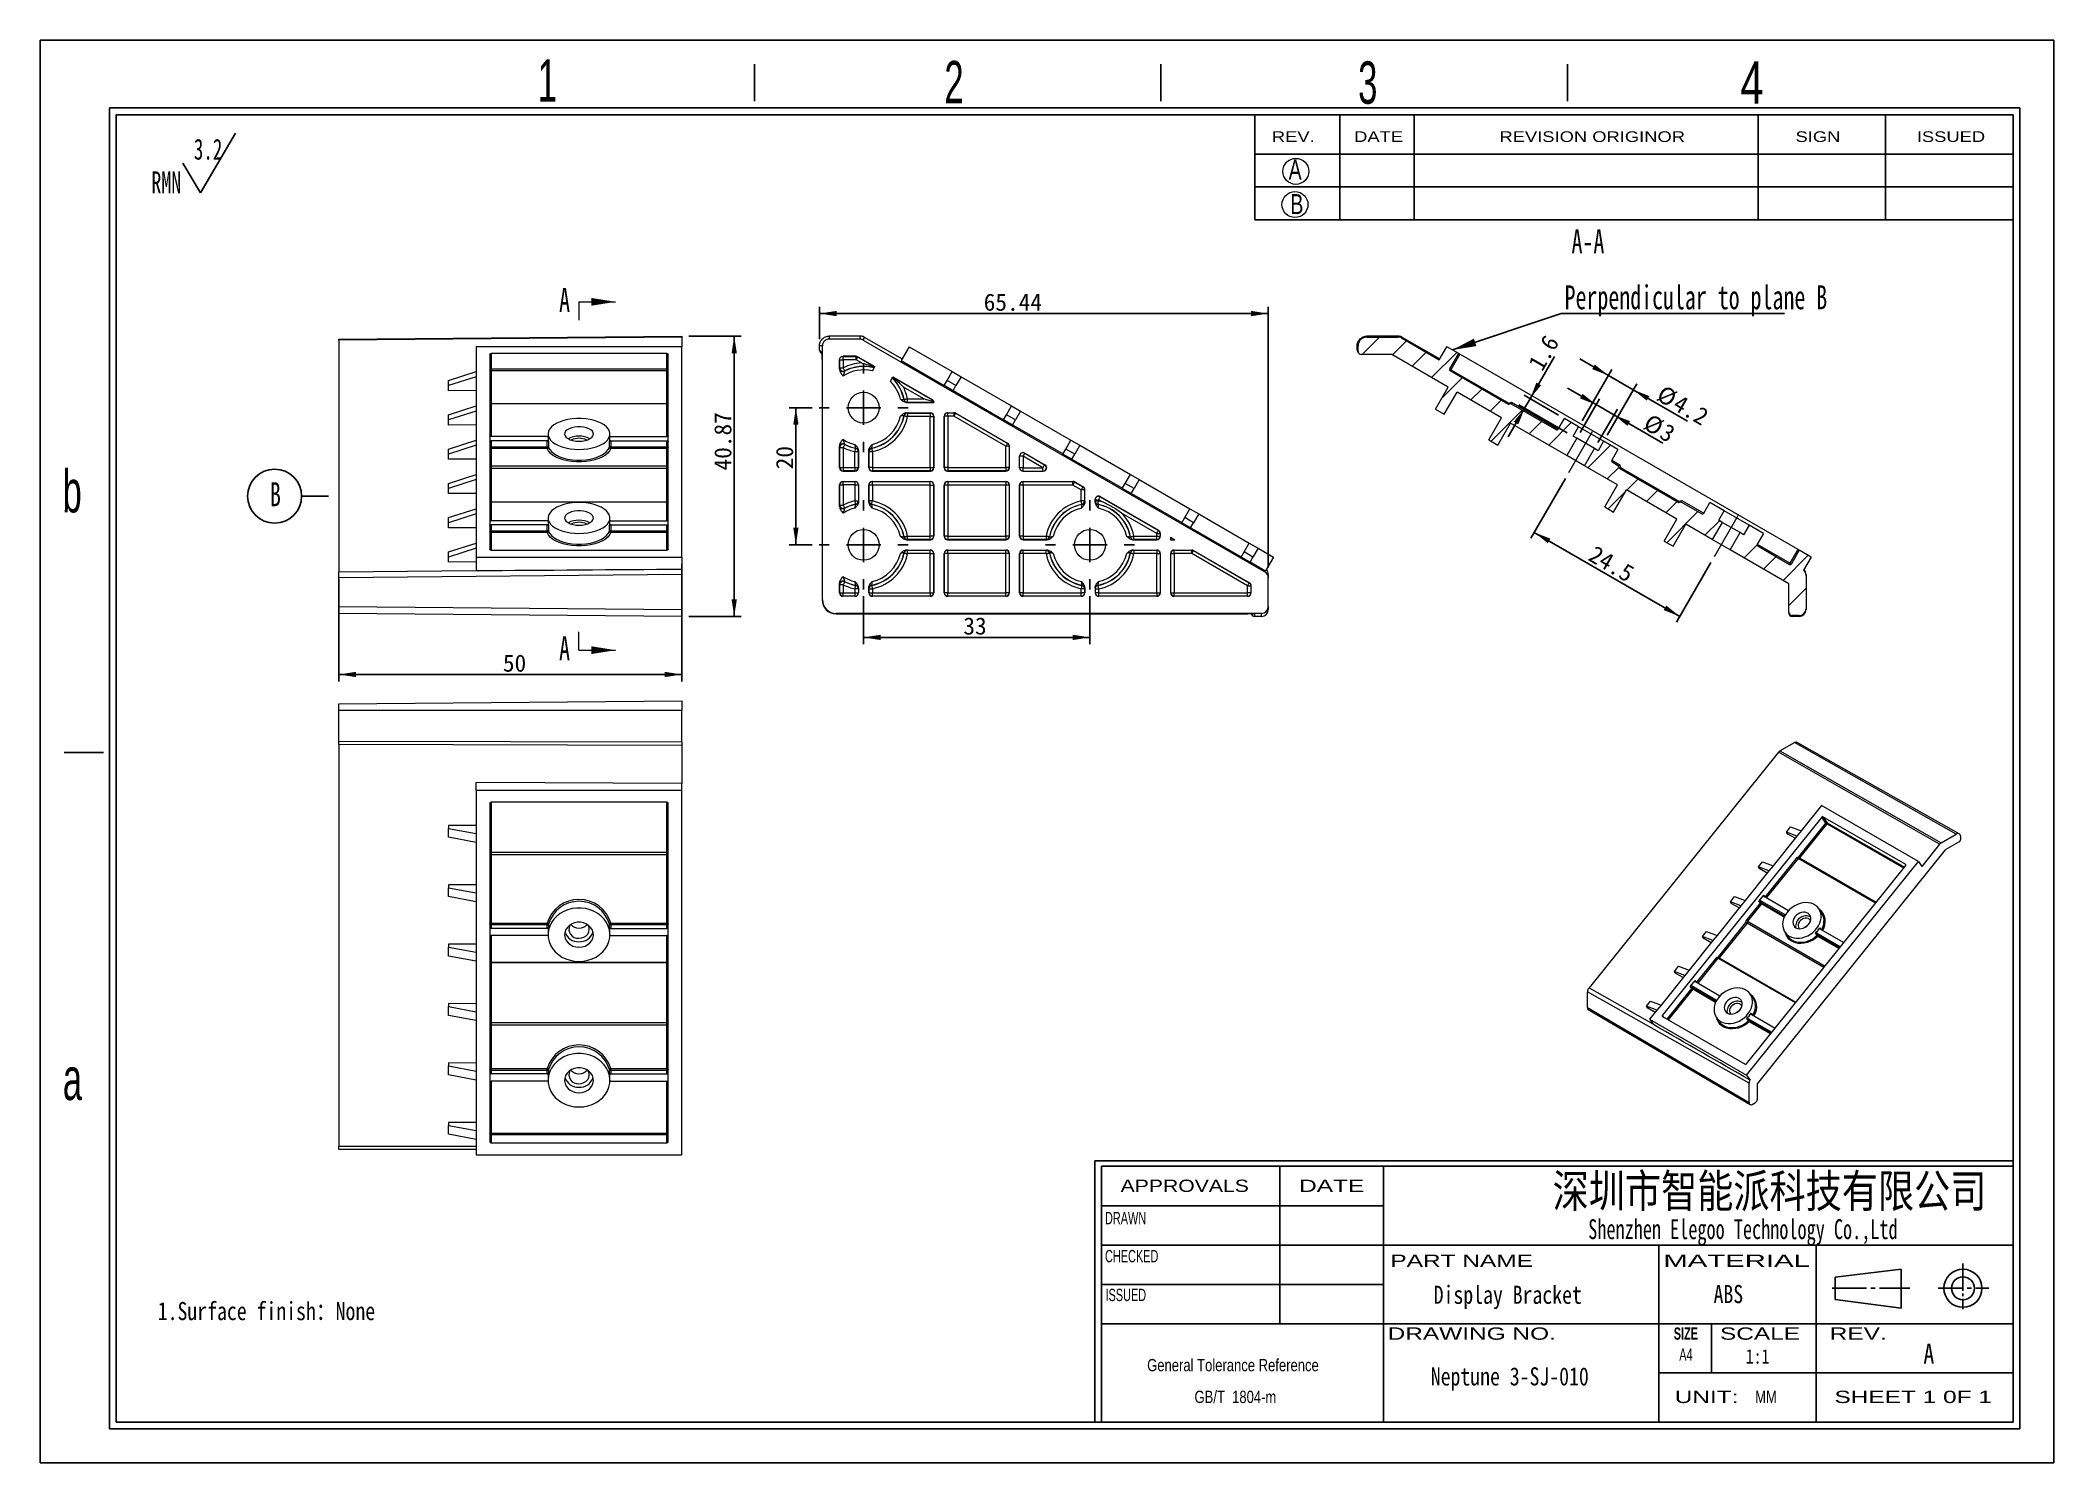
# Model space of a CAD drawing. Header units: millimetres. Extents: x 2 to 295, y 1 to 209.
import ezdxf

# ---------------------------------------------------------------- set-up
doc = ezdxf.new("R2010")
doc.units = ezdxf.units.MM
doc.linetypes.add('CENTERX2', pattern=[20.32, 12.7, -2.54, 2.54, -2.54])
doc.layers.add('SLD-0', color=179, linetype='Continuous')
doc.styles.add('SLDTEXTSTYLE0', font='SIMSUN.TTC', dxfattribs={"width": 0.67})
doc.styles.add('SLDTEXTSTYLE1', font='SIMSUN.TTC', dxfattribs={"width": 0.8})
doc.styles.add('SLDTEXTSTYLE10', font='ARIAL.TTF', dxfattribs={"width": 0.7584})
doc.styles.add('SLDTEXTSTYLE11', font='ARIAL.TTF', dxfattribs={"width": 1.2324})
doc.styles.add('SLDTEXTSTYLE12', font='ARIAL.TTF', dxfattribs={"width": 1.7064})
doc.styles.add('SLDTEXTSTYLE13', font='SIMSUN.TTC', dxfattribs={"width": 0.8, "bigfont": 'bigfont'})
doc.styles.add('SLDTEXTSTYLE14', font='SIMKAI.TTF', dxfattribs={"width": 0.67})
doc.styles.add('SLDTEXTSTYLE15', font='SIMSUN.TTC')
doc.styles.add('SLDTEXTSTYLE16', font='仿宋_GB2312', dxfattribs={"width": 0.67})
doc.styles.add('SLDTEXTSTYLE2', font='SIMFANG.TTF', dxfattribs={"width": 0.8})
doc.styles.add('SLDTEXTSTYLE3', font='SIMSUN.TTC', dxfattribs={"width": 0.8})
doc.styles.add('SLDTEXTSTYLE4', font='SIMSUN.TTC', dxfattribs={"width": 0.8, "bigfont": 'bigfont'})
doc.styles.add('SLDTEXTSTYLE5', font='ARIAL.TTF', dxfattribs={"width": 0.63516})
doc.styles.add('SLDTEXTSTYLE6', font='GOTHIC.TTF', dxfattribs={"width": 0.7304})
doc.styles.add('SLDTEXTSTYLE7', font='GOTHIC.TTF', dxfattribs={"width": 0.61171})
doc.styles.add('SLDTEXTSTYLE8', font='ARIALBD.TTF', dxfattribs={"width": 0.63516})
doc.styles.add('SLDTEXTSTYLE9', font='ARIAL.TTF', dxfattribs={"width": 1.422})
doc.styles.get("Standard").update_dxf_attribs({"font": 'SIMSUN.TTC'})
doc.dimstyles.new('SLDDIMSTYLE0', dxfattribs={"dimtxt": 2.5, "dimasz": 3.5, "dimexe": 0, "dimexo": 0.0625, "dimtad": 2, "dimrnd": 1e-09, "dimzin": 12, "dimdsep": 46, "dimtxsty": 'SLDTEXTSTYLE0', "dimsah": 1, "dimcen": 0.09, "dimadec": 0, "dimazin": 3, "dimtfac": 1, "dimtofl": 0, "dimtmove": 0, "dimatfit": 3, "dimfxl": 0, "dimfrac": 2, "dimtolj": 1, "dimtzin": 12, "dimarcsym": 0})
doc.dimstyles.new('SLDDIMSTYLE1', dxfattribs={"dimtxt": 2.5, "dimasz": 3.5, "dimexe": 0, "dimexo": 0.0625, "dimtad": 2, "dimrnd": 1e-09, "dimzin": 12, "dimdsep": 46, "dimtxsty": 'SLDTEXTSTYLE0', "dimsah": 1, "dimcen": 0.09, "dimadec": 0, "dimazin": 3, "dimtfac": 1, "dimtmove": 0, "dimatfit": 0, "dimfxl": 0, "dimfrac": 2, "dimtolj": 1, "dimtzin": 12, "dimarcsym": 0})
doc.dimstyles.new('SLDDIMSTYLE2', dxfattribs={"dimtxt": 0.18, "dimasz": 3.5, "dimexe": 0, "dimexo": 0.0625, "dimgap": 0, "dimtad": 0, "dimtih": 1, "dimtoh": 1, "dimdec": 0, "dimrnd": 1e-09, "dimzin": 0, "dimdsep": 46, "dimtxsty": 'Standard', "dimsah": 1, "dimcen": 0.09, "dimadec": 0, "dimazin": 0, "dimtfac": 3.5, "dimtdec": 0, "dimtofl": 0, "dimtmove": 0, "dimatfit": 3, "dimfxl": 0, "dimfrac": 2, "dimtolj": 1, "dimtzin": 0, "dimarcsym": 0})

msp = doc.modelspace()

# ---------------------------------------------------------------- texts
at = {"color": 7, "linetype": 'Continuous', "char_height": 3.5, "attachment_point": 1, "style": 'SLDTEXTSTYLE16'}
for insert in [(77.223, 172.574), (77.223, 121.791)]:
    msp.add_mtext('A', dxfattribs=dict(at, insert=insert))
at = {"layer": 'SLD-0'}
for s, insert, char_height, attachment_point, style in [('1', (74.111, 205.899), 6.172, 1, 'SLDTEXTSTYLE7'), ('2', (133.388, 205.655), 6.172, 1, 'SLDTEXTSTYLE7'), ('3', (193.707, 205.593), 6.172, 1, 'SLDTEXTSTYLE7'), ('4', (249.441, 205.587), 6.172, 1, 'SLDTEXTSTYLE6'), ('A', (183.578, 191.252), 2.903, 1, 'SLDTEXTSTYLE6'), ('B', (183.832, 186.237), 2.903, 1, 'SLDTEXTSTYLE6'), ('A-A', (227.207, 181.106), 3.5, 2, 'SLDTEXTSTYLE16'), ('b', (4.835, 146.019), 6.172, 1, 'SLDTEXTSTYLE7'), ('a', (4.88, 60.351), 6.172, 1, 'SLDTEXTSTYLE7'), ('\\M+1905B圳\\M+18E73\\M+19271\\M+1945C\\M+19468\\M+189C8\\M+18B5A\\M+1974C\\M+18CC0\\M+18CF6\\M+18E69', (253.676, 43.337), 4.82808, 2, 'SLDTEXTSTYLE13'), ('Display Bracket', (215.52, 27.106), 2.64583, 2, 'SLDTEXTSTYLE3'), ('ABS', (247.678, 27.205), 2.6458, 2, 'SLDTEXTSTYLE3'), ('A', (276.114, 18.63), 2.91, 1, 'SLDTEXTSTYLE1'), ('Neptune 3-SJ-010', (215.812, 15.205), 2.64583, 2, 'SLDTEXTSTYLE3')]:
    msp.add_mtext(s, dxfattribs=dict(at, insert=insert, char_height=char_height, attachment_point=attachment_point, style=style))
at = {"layer": 'SLD-0', "color": 179}
for s, insert, char_height, attachment_point, style in [('REV.', (181.129, 195.4), 1.5536, 1, 'SLDTEXTSTYLE11'), ('DATE', (193.126, 195.4), 1.5536, 1, 'SLDTEXTSTYLE11'), ('REVISION ORIGINOR', (214.308, 195.4), 1.55363, 1, 'SLDTEXTSTYLE11'), ('SIGN', (257.466, 195.4), 1.5536, 1, 'SLDTEXTSTYLE11'), ('ISSUED', (275.148, 195.4), 1.5536, 1, 'SLDTEXTSTYLE11'), ('APPROVALS', (168.427, 42.563), 1.7927, 2, 'SLDTEXTSTYLE11'), ('DATE', (189.85, 42.563), 1.7927, 2, 'SLDTEXTSTYLE9'), ('DRAWN', (159.804, 37.853), 1.7927, 2, 'SLDTEXTSTYLE5'), ('Shenzhen Elegoo Technology Co.,Ltd', (249.798, 36.8), 2.91042, 2, 'SLDTEXTSTYLE14'), ('CHECKED', (160.696, 32.315), 1.7927, 2, 'SLDTEXTSTYLE5'), ('PART NAME', (208.794, 31.645), 1.7927, 2, 'SLDTEXTSTYLE9'), ('MATERIAL', (248.88, 31.645), 1.7927, 2, 'SLDTEXTSTYLE12'), ('ISSUED', (159.837, 26.654), 1.7927, 2, 'SLDTEXTSTYLE5'), ('DRAWING NO.', (210.268, 21.022), 1.79265, 2, 'SLDTEXTSTYLE9'), ('SIZE', (241.479, 21.022), 1.7927, 2, 'SLDTEXTSTYLE8'), ('SCALE', (252.289, 21.022), 1.7927, 2, 'SLDTEXTSTYLE9'), ('REV.', (266.61, 21.022), 1.7927, 2, 'SLDTEXTSTYLE9'), ('A4', (241.49, 17.953), 1.7927, 2, 'SLDTEXTSTYLE5'), ('1:1', (251.93, 17.855), 2.1167, 2, 'SLDTEXTSTYLE2'), ('UNIT:', (244.499, 11.791), 1.7927, 2, 'SLDTEXTSTYLE9'), ('MM', (253.161, 11.791), 1.7927, 2, 'SLDTEXTSTYLE10'), ('SHEET 1 0F 1', (274.62, 11.791), 1.79265, 2, 'SLDTEXTSTYLE9')]:
    msp.add_mtext(s, dxfattribs=dict(at, insert=insert, char_height=char_height, attachment_point=attachment_point, style=style))
at = {"layer": 'SLD-0', "color": 5, "insert": (18.721, 24.728), "char_height": 2.64583, "attachment_point": 1, "style": 'SLDTEXTSTYLE4'}
msp.add_mtext('1.Surface finish\\M+18146None', dxfattribs=at)

# ---------------------------------------------------------------- blocks, each defined once
blk = doc.blocks.new('SW_NOTE_0')
at = {"layer": 'SLD-0', "color": 0}
for q in [(12.27, 9.26), (4.6, 4.92)]:
    blk.add_line((7.16, 0.59), q, dxfattribs=at)
at = {"layer": 'SLD-0', "color": 0, "attachment_point": 1, "style": 'SLDTEXTSTYLE0'}
for s, insert, char_height in [('3.2', (6.19, 8.45), 3.032), ('RMN', (0, 3.69), 3.175)]:
    blk.add_mtext(s, dxfattribs=dict(at, insert=insert, char_height=char_height))
blk = doc.blocks.new('SW_NOTE_1')
at = {"layer": 'SLD-0', "color": 0, "char_height": 1.7927, "attachment_point": 2, "style": 'SLDTEXTSTYLE10'}
for s, insert in [('General Tolerance Reference ', (13.02, 2.31)), (' GB/T  1804-m', (13.11, -2.32))]:
    blk.add_mtext(s, dxfattribs=dict(at, insert=insert))
blk = doc.blocks.new('_D')
at = {"layer": 'SLD-0', "color": 5}
for p, q in [((95.12, 132.33), (95.12, 115.21)), ((45.12, 130.17), (45.12, 115.21)), ((45.12, 116.21), (95.12, 116.21))]:
    blk.add_line(p, q, dxfattribs=at)
for points in [[(45.12, 116.21), (47.62, 115.83), (47.62, 116.6)], [(95.12, 116.21), (92.62, 116.6), (92.62, 115.83)]]:
    blk.add_solid(points, dxfattribs=at)
at = {"layer": 'SLD-0', "color": 5, "insert": (69.03, 119.12), "char_height": 2.5, "attachment_point": 1, "style": 'SLDTEXTSTYLE15'}
blk.add_mtext('50', dxfattribs=at)
blk = doc.blocks.new('_D_1')
at = {"layer": 'SLD-0', "color": 5}
for p, q in [((96.12, 165.54), (103.75, 165.54)), ((102.75, 165.54), (102.75, 124.67)), ((96.12, 124.67), (103.75, 124.67))]:
    blk.add_line(p, q, dxfattribs=at)
for points in [[(102.75, 165.54), (102.37, 163.04), (103.14, 163.04)], [(102.75, 124.67), (103.14, 127.17), (102.37, 127.17)]]:
    blk.add_solid(points, dxfattribs=at)
at = {"layer": 'SLD-0', "color": 5, "insert": (99.84, 145.95), "char_height": 2.5, "attachment_point": 1, "rotation": 90, "style": 'SLDTEXTSTYLE15'}
blk.add_mtext('40.87', dxfattribs=at)
blk = doc.blocks.new('SW_DATUMTAG_0')
at = {"layer": 'SLD-0', "color": 0}
blk.add_line((8.53, 2.04), (4.62, 2.04), dxfattribs=at)
blk.add_circle((0.68, 2.04), 3.94, dxfattribs=at)
at = {"layer": 'SLD-0', "color": 0, "insert": (0, 4.07), "char_height": 3.5, "attachment_point": 1, "style": 'SLDTEXTSTYLE0'}
blk.add_mtext('B', dxfattribs=at)
blk = doc.blocks.new('_D_2')
at = {"layer": 'SLD-0', "color": 5}
for p, q in [((115.18, 165.11), (115.18, 169.83)), ((115.18, 168.83), (180.61, 168.83)), ((180.61, 131.81), (180.61, 169.83))]:
    blk.add_line(p, q, dxfattribs=at)
for points in [[(115.18, 168.83), (117.68, 168.45), (117.68, 169.22)], [(180.61, 168.83), (178.11, 169.22), (178.11, 168.45)]]:
    blk.add_solid(points, dxfattribs=at)
at = {"layer": 'SLD-0', "color": 5, "insert": (139.12, 171.74), "char_height": 2.5, "attachment_point": 1, "style": 'SLDTEXTSTYLE15'}
blk.add_mtext('65.44', dxfattribs=at)
blk = doc.blocks.new('_D_3')
at = {"layer": 'SLD-0', "color": 5}
for p, q in [((121.61, 127.61), (121.61, 120.62)), ((154.61, 127.61), (154.61, 120.62)), ((121.61, 121.62), (154.61, 121.62))]:
    blk.add_line(p, q, dxfattribs=at)
for points in [[(121.61, 121.62), (124.11, 121.23), (124.11, 122)], [(154.61, 121.62), (152.11, 122), (152.11, 121.23)]]:
    blk.add_solid(points, dxfattribs=at)
at = {"layer": 'SLD-0', "color": 5, "insert": (136.15, 124.53), "char_height": 2.5, "attachment_point": 1, "style": 'SLDTEXTSTYLE15'}
blk.add_mtext('33', dxfattribs=at)
blk = doc.blocks.new('_D_4')
at = {"layer": 'SLD-0', "color": 5}
for p, q in [((114.11, 155.11), (110.74, 155.11)), ((111.74, 135.11), (111.74, 155.11)), ((114.11, 135.11), (110.74, 135.11))]:
    blk.add_line(p, q, dxfattribs=at)
for points in [[(111.74, 155.11), (111.36, 152.61), (112.13, 152.61)], [(111.74, 135.11), (112.13, 137.61), (111.36, 137.61)]]:
    blk.add_solid(points, dxfattribs=at)
at = {"layer": 'SLD-0', "color": 5, "insert": (108.84, 146.12), "char_height": 2.5, "attachment_point": 1, "rotation": 90, "style": 'SLDTEXTSTYLE15'}
blk.add_mtext('20', dxfattribs=at)
blk = doc.blocks.new('SW_CENTERMARKSYMBOL_0')
at = {"layer": 'SLD-0', "color": 0}
for p, q in [((0, 5), (0, 6.5)), ((-5, 0), (-6.5, 0)), ((0, 0), (-2.5, 0)), ((0, 0), (0, 2.5)), ((0, 0), (0, -2.5)), ((0, 0), (2.5, 0)), ((5, 0), (6.5, 0)), ((0, -5), (0, -6.5))]:
    blk.add_line(p, q, dxfattribs=at)
blk = doc.blocks.new('SW_CENTERMARKSYMBOL_1')
at = {"layer": 'SLD-0', "color": 0}
for p, q in [((0, 5), (0, 6.5)), ((-5, 0), (-6.5, 0)), ((0, 0), (-2.5, 0)), ((0, 0), (0, 2.5)), ((0, 0), (0, -2.5)), ((0, 0), (2.5, 0)), ((5, 0), (6.5, 0)), ((0, -5), (0, -6.5))]:
    blk.add_line(p, q, dxfattribs=at)
blk = doc.blocks.new('SW_CENTERMARKSYMBOL_2')
at = {"layer": 'SLD-0', "color": 0}
for p, q in [((0, 5), (0, 6.5)), ((-5, 0), (-6.5, 0)), ((0, 0), (-2.5, 0)), ((0, 0), (0, 2.5)), ((0, 0), (0, -2.5)), ((0, 0), (2.5, 0)), ((5, 0), (6.5, 0)), ((0, -5), (0, -6.5))]:
    blk.add_line(p, q, dxfattribs=at)
blk = doc.blocks.new('_D_5')
at = {"layer": 'SLD-0', "color": 5}
for p, q in [((218.78, 156.41), (222.35, 162.59)), ((222.91, 154.03), (217.91, 156.91)), ((217.98, 155.02), (218.78, 156.41)), ((217.98, 155.02), (215.57, 150.86)), ((224.18, 151.44), (217.11, 155.52))]:
    blk.add_line(p, q, dxfattribs=at)
for points in [[(218.78, 156.41), (220.36, 158.38), (219.69, 158.77)], [(217.98, 155.02), (216.39, 153.05), (217.06, 152.67)]]:
    blk.add_solid(points, dxfattribs=at)
at = {"layer": 'SLD-0', "color": 5, "insert": (218.37, 161.52), "char_height": 2.5, "attachment_point": 1, "rotation": 60, "style": 'SLDTEXTSTYLE15'}
blk.add_mtext('1.6', dxfattribs=at)
blk = doc.blocks.new('_D_6')
at = {"layer": 'SLD-0', "color": 5}
for p, q in [((223.92, 144.78), (218.89, 136.07)), ((219.39, 136.93), (240.6, 124.68)), ((245.14, 132.53), (240.1, 123.82))]:
    blk.add_line(p, q, dxfattribs=at)
for points in [[(219.39, 136.93), (221.36, 135.35), (221.74, 136.01)], [(240.6, 124.68), (238.63, 126.26), (238.25, 125.6)]]:
    blk.add_solid(points, dxfattribs=at)
at = {"layer": 'SLD-0', "color": 5, "insert": (228.32, 135.13), "char_height": 2.5, "attachment_point": 1, "rotation": 330, "style": 'SLDTEXTSTYLE15'}
blk.add_mtext('24.5', dxfattribs=at)
blk = doc.blocks.new('_D_7')
at = {"layer": 'SLD-0', "color": 5}
for p, q in [((230.18, 159.82), (226.01, 162.22)), ((226.35, 153.19), (230.68, 160.68)), ((229.99, 151.09), (234.31, 158.58)), ((230.18, 159.82), (233.81, 157.72)), ((233.81, 157.72), (241.72, 153.15))]:
    blk.add_line(p, q, dxfattribs=at)
for points in [[(230.18, 159.82), (228.2, 161.4), (227.82, 160.73)], [(233.81, 157.72), (235.79, 156.13), (236.17, 156.8)]]:
    blk.add_solid(points, dxfattribs=at)
at = {"layer": 'SLD-0', "color": 5, "char_height": 2.5, "attachment_point": 1, "rotation": 330, "style": 'SLDTEXTSTYLE15'}
for s, insert in [('%%c', (238.26, 158.51)), ('4.2', (240.65, 157.13))]:
    blk.add_mtext(s, dxfattribs=dict(at, insert=insert))
blk = doc.blocks.new('_D_8')
at = {"layer": 'SLD-0', "color": 5}
for p, q in [((228.4, 155.55), (224.24, 157.95)), ((226.07, 151.51), (228.9, 156.41)), ((228.4, 155.55), (231, 154.05)), ((228.67, 150.01), (231.5, 154.91)), ((231, 154.05), (238.11, 149.94))]:
    blk.add_line(p, q, dxfattribs=at)
for points in [[(228.4, 155.55), (226.43, 157.13), (226.04, 156.46)], [(231, 154.05), (232.97, 152.46), (233.36, 153.13)]]:
    blk.add_solid(points, dxfattribs=at)
at = {"layer": 'SLD-0', "color": 5, "char_height": 2.5, "attachment_point": 1, "rotation": 330, "style": 'SLDTEXTSTYLE15'}
for s, insert in [('%%c', (236.33, 154.33)), ('3', (238.72, 152.95))]:
    blk.add_mtext(s, dxfattribs=dict(at, insert=insert))
blk = doc.blocks.new('SW_NOTE_2')
at = {"layer": 'SLD-0', "color": 0}
blk.add_line((32.55, 0), (0, 0), dxfattribs=at)
at = {"layer": 'SLD-0', "color": 0, "insert": (0.48, 4.12), "char_height": 3.5, "attachment_point": 1, "style": 'SLDTEXTSTYLE0'}
blk.add_mtext('Perpendicular to plane B', dxfattribs=at)

# ---------------------------------------------------------------- dimensions: what is measured, and where the dimension line sits
at = {"layer": 'SLD-0', "color": 5}
for base, p1, p2, picture, middle in [((180.612, 168.832), (115.176, 164.107), (180.612, 130.807), '_D_2', (141.555, 168.832)), ((95.124, 116.211), (45.124, 131.169), (95.124, 133.334), '_D', (70.005, 116.211)), ((154.612, 121.618), (121.612, 128.607), (154.612, 128.607), '_D_3', (137.124, 121.618))]:
    dim = msp.add_linear_dim(base=base, p1=p1, p2=p2, dimstyle='SLDDIMSTYLE0', dxfattribs=at)
    dim.commit()
    dim.dimension.update_dxf_attribs({"geometry": picture, "text_midpoint": middle, "dimtype": 160})
for base, p1, p2, angle, dimstyle, picture, middle in [((102.754, 124.67), (95.124, 165.543), (95.124, 124.67), 90, 'SLDDIMSTYLE0', '_D_1', (102.754, 148.384)), ((218.776, 156.41), (225.05, 150.94), (223.771, 153.526), 60, 'SLDDIMSTYLE1', '_D_5', (221.617, 161.331)), ((111.745, 155.107), (115.112, 135.107), (115.112, 155.107), 90, 'SLDDIMSTYLE0', '_D_4', (111.745, 147.095)), ((240.604, 124.682), (224.418, 145.646), (245.636, 133.396), 330, 'SLDDIMSTYLE0', '_D_6', (228.554, 131.639))]:
    dim = msp.add_linear_dim(base=base, p1=p1, p2=p2, angle=angle, dimstyle=dimstyle, dxfattribs=at)
    dim.commit()
    dim.dimension.update_dxf_attribs({"geometry": picture, "text_midpoint": middle, "dimtype": 160})
for base, p1, p2, picture, middle in [((233.812, 157.718), (225.85, 152.326), (229.487, 150.226), '_D_7', (239.262, 154.571)), ((231, 154.047), (225.569, 150.64), (228.167, 149.14), '_D_8', (236.494, 150.875))]:
    dim = msp.add_linear_dim(base=base, p1=p1, p2=p2, angle=330, text='%%c<>', dimstyle='SLDDIMSTYLE1', dxfattribs=at)
    dim.commit()
    dim.dimension.update_dxf_attribs({"geometry": picture, "text_midpoint": middle, "dimtype": 160})

# ---------------------------------------------------------------- hatches: boundary and pattern name
at = {"linetype": 'Continuous', "lineweight": 0}
h = msp.add_hatch(dxfattribs=at)
h.set_pattern_fill('ANSI31', angle=3e-322, style=0)
edge = h.paths.add_edge_path(flags=0)
edge.add_line((206.821, 158.116), (204.964, 154.899))
edge.add_line((204.964, 154.899), (206.263, 154.149))
edge.add_line((206.263, 154.149), (208.12, 157.366))
edge.add_line((208.12, 157.366), (214.615, 153.616))
edge.add_line((214.615, 153.616), (212.758, 150.399))
edge.add_line((212.758, 150.399), (214.057, 149.649))
edge.add_line((214.057, 149.649), (215.914, 152.866))
edge.add_line((215.914, 152.866), (224.119, 148.129))
edge.add_line((224.119, 148.129), (225.569, 150.64))
edge.add_line((225.569, 150.64), (225.05, 150.94))
edge.add_line((225.05, 150.94), (225.85, 152.326))
edge.add_line((225.85, 152.326), (223.771, 153.526))
edge.add_line((223.771, 153.526), (222.871, 151.967))
edge.add_arc((222.698, 152.067), 0.2, 240, 330, ccw=False)
edge.add_line((222.598, 151.894), (216.032, 155.684))
edge.add_line((216.032, 155.684), (215.622, 155.575))
edge.add_line((215.622, 155.575), (207.135, 160.475))
edge.add_arc((207.235, 160.648), 0.2, 150, 240, ccw=False)
edge.add_line((207.062, 160.748), (208.362, 162.999))
edge.add_line((208.362, 162.999), (206.63, 163.999))
edge.add_line((206.63, 163.999), (205.533, 162.099))
edge.add_line((205.533, 162.099), (200.026, 165.278))
edge.add_ellipse((199.526, 164.412), major_axis=(0.259, 0.966), ratio=0.9999592, start_angle=345.00058, end_angle=374.99942)
edge.add_line((199.526, 165.412), (194.994, 165.412))
edge.add_spline(control_points=[(194.994, 165.412), (194.823, 165.412), (194.652, 165.378), (194.337, 165.247), (194.192, 165.151), (193.95, 164.909), (193.853, 164.764), (193.723, 164.448), (193.689, 164.278), (193.689, 164.107)], knot_values=[0, 0, 0, 0, 0.3926991, 0.3926991, 0.7853982, 0.7853982, 1.1780972, 1.1780972, 1.5707963, 1.5707963, 1.5707963, 1.5707963], weights=[1, 1, 1, 1, 1, 1, 1, 1, 1, 1], degree=3, periodic=0)
edge.add_line((193.689, 164.107), (193.689, 163.36))
edge.add_ellipse((194.189, 163.36), major_axis=(-0.354, 0.354), ratio=0.9999239, start_angle=44.99782, end_angle=135.00218)
edge.add_line((194.189, 162.86), (198.604, 162.86))
edge.add_line((198.604, 162.86), (206.821, 158.116))
h = msp.add_hatch(dxfattribs=at)
h.set_pattern_fill('ANSI31', angle=3e-322, style=0)
edge = h.paths.add_edge_path(flags=0)
edge.add_line((238.306, 135.649), (239.605, 134.899))
edge.add_line((239.605, 134.899), (241.462, 138.116))
edge.add_line((241.462, 138.116), (245.337, 135.879))
edge.add_line((245.337, 135.879), (246.787, 138.39))
edge.add_line((246.787, 138.39), (246.267, 138.69))
edge.add_line((246.267, 138.69), (247.067, 140.076))
edge.add_line((247.067, 140.076), (244.989, 141.276))
edge.add_line((244.989, 141.276), (244.089, 139.717))
edge.add_arc((243.916, 139.817), 0.2, 240, 330, ccw=False)
edge.add_line((243.816, 139.644), (240.857, 141.352))
edge.add_line((240.857, 141.352), (240.447, 141.242))
edge.add_line((240.447, 141.242), (231.787, 146.242))
edge.add_line((231.787, 146.242), (231.677, 146.652))
edge.add_line((231.677, 146.652), (230.739, 147.194))
edge.add_arc((230.839, 147.367), 0.2, 150, 240, ccw=False)
edge.add_line((230.665, 147.467), (231.565, 149.026))
edge.add_line((231.565, 149.026), (229.487, 150.226))
edge.add_line((229.487, 150.226), (228.687, 148.84))
edge.add_line((228.687, 148.84), (228.167, 149.14))
edge.add_line((228.167, 149.14), (226.717, 146.629))
edge.add_line((226.717, 146.629), (231.503, 143.866))
edge.add_line((231.503, 143.866), (229.645, 140.649))
edge.add_line((229.645, 140.649), (230.945, 139.899))
edge.add_line((230.945, 139.899), (232.802, 143.116))
edge.add_line((232.802, 143.116), (240.163, 138.866))
edge.add_line((240.163, 138.866), (238.306, 135.649))
h = msp.add_hatch(dxfattribs=at)
h.set_pattern_fill('ANSI31', angle=3e-322, style=0)
edge = h.paths.add_edge_path(flags=0)
edge.add_line((256.494, 129.437), (256.494, 125.301))
edge.add_ellipse((256.994, 125.301), major_axis=(0, 0.5), ratio=0.9999619, start_angle=90, end_angle=180)
edge.add_line((256.994, 124.801), (257.994, 124.801))
edge.add_ellipse((257.994, 125.801), major_axis=(0, 1), ratio=0.9999619, start_angle=180, end_angle=270)
edge.add_line((258.994, 125.801), (258.994, 130.656))
edge.add_ellipse((257.994, 130.656), major_axis=(0, -1), ratio=0.9999492, start_angle=90, end_angle=139.84315)
edge.add_line((258.639, 131.42), (259.744, 133.334))
edge.add_line((259.744, 133.334), (258.012, 134.334))
edge.add_line((258.012, 134.334), (256.862, 132.342))
edge.add_arc((256.689, 132.442), 0.2, 240, 330, ccw=False)
edge.add_line((256.589, 132.269), (251.956, 134.944))
edge.add_arc((252.056, 135.117), 0.2, 150, 240, ccw=False)
edge.add_line((251.883, 135.217), (252.783, 136.776))
edge.add_line((252.783, 136.776), (250.705, 137.976))
edge.add_line((250.705, 137.976), (249.905, 136.59))
edge.add_line((249.905, 136.59), (249.385, 136.89))
edge.add_line((249.385, 136.89), (247.935, 134.379))
edge.add_line((247.935, 134.379), (256.494, 129.437))

# ---------------------------------------------------------------- linework, layer by layer
at = {"color": 7, "linetype": 'Continuous', "lineweight": 0}
for p, q in [((80.124, 170.539), (80.124, 167.879)), ((80.124, 170.539), (85.444, 170.539)), ((80.124, 119.756), (80.124, 122.416)), ((80.124, 119.756), (85.444, 119.756))]:
    msp.add_line(p, q, dxfattribs=at)
at = {"color": 7, "linetype": 'Continuous', "lineweight": 15}
for p, q in [((45.124, 165.107), (95.124, 165.543)), ((95.124, 165.409), (45.124, 164.973)), ((45.124, 164.973), (45.124, 165.107)), ((45.124, 164.973), (45.124, 131.169)), ((95.124, 165.543), (95.124, 165.409)), ((95.124, 165.409), (95.124, 163.999)), ((116.612, 165.543), (116.612, 165.107)), ((121.179, 165.543), (116.612, 165.543)), ((121.062, 165.107), (116.612, 165.107)), ((121.062, 165.107), (121.179, 165.543)), ((121.679, 165.409), (121.562, 164.973)), ((121.562, 164.973), (180.112, 131.169)), ((121.679, 165.409), (127.216, 162.212)), ((194.994, 165.543), (194.994, 165.412)), ((199.561, 165.543), (194.994, 165.543)), ((194.994, 165.412), (199.526, 165.412)), ((199.526, 165.412), (199.561, 165.543)), ((200.061, 165.409), (200.026, 165.278)), ((200.026, 165.278), (205.533, 162.099)), ((200.061, 165.409), (205.598, 162.212)), ((65.124, 163.999), (65.124, 160.374)), ((95.124, 163.999), (65.124, 163.999)), ((67.124, 162.899), (67.124, 134.434)), ((92.924, 162.999), (67.324, 162.999)), ((67.324, 162.999), (67.324, 160.748)), ((92.924, 160.748), (92.924, 162.999)), ((93.124, 134.434), (93.124, 162.899)), ((95.124, 133.334), (95.124, 163.999)), ((115.612, 164.107), (115.176, 164.107)), ((115.176, 163.491), (115.176, 164.107)), ((115.176, 163.491), (115.556, 163.111)), ((115.323, 163.137), (115.561, 162.899)), ((115.564, 162.111), (115.564, 127.107)), ((115.612, 127.107), (115.612, 164.107)), ((118.112, 160.724), (118.112, 162.107)), ((118.139, 162.081), (118.112, 162.107)), ((118.139, 160.916), (118.139, 162.081)), ((118.139, 162.081), (118.639, 162.081)), ((120.527, 162.607), (118.612, 162.607)), ((118.612, 162.607), (118.639, 162.581)), ((118.639, 162.581), (120.524, 162.581)), ((118.639, 162.104), (118.639, 162.581)), ((118.639, 162.081), (118.639, 160.916)), ((120.52, 162.081), (118.639, 162.081)), ((121.307, 161.626), (120.52, 162.081)), ((120.527, 162.581), (120.527, 162.607)), ((120.777, 162.54), (120.763, 162.517)), ((120.766, 162.516), (123.262, 161.074)), ((120.777, 162.54), (123.275, 161.097)), ((128.248, 163.999), (127.085, 161.986)), ((127.085, 161.986), (133.364, 158.361)), ((128.248, 163.999), (134.527, 160.374)), ((193.689, 164.107), (193.558, 164.107)), ((193.558, 163.491), (193.558, 164.107)), ((193.558, 163.491), (193.689, 163.36)), ((193.689, 163.36), (193.689, 164.107)), ((193.704, 163.137), (193.835, 163.006)), ((198.604, 162.86), (194.189, 162.86)), ((206.821, 158.116), (198.604, 162.86)), ((205.533, 162.099), (206.63, 163.999)), ((208.362, 162.999), (206.63, 163.999)), ((207.062, 160.748), (208.362, 162.999)), ((208.535, 162.899), (207.235, 160.648)), ((208.362, 162.999), (208.535, 162.899)), ((257.839, 134.434), (208.535, 162.899)), ((61.124, 159.075), (65.124, 160.374)), ((65.124, 159.624), (61.124, 158.325)), ((61.124, 158.325), (61.124, 159.075)), ((65.124, 160.374), (65.124, 159.624)), ((65.124, 159.624), (65.124, 155.374)), ((67.324, 160.748), (92.924, 160.748)), ((67.324, 160.475), (67.324, 160.748)), ((92.924, 160.475), (67.324, 160.475)), ((92.924, 160.475), (92.924, 160.748)), ((118.117, 160.88), (118.139, 160.916)), ((118.139, 160.916), (118.639, 160.916)), ((122.906, 160.457), (123.275, 161.097)), ((125.519, 158.984), (125.873, 159.597)), ((125.86, 159.574), (131.617, 156.251)), ((125.873, 159.597), (131.612, 156.284)), ((133.347, 158.33), (133.777, 159.075)), ((133.777, 159.075), (134.527, 160.374)), ((135.076, 158.325), (133.777, 159.075)), ((134.527, 160.374), (135.826, 159.624)), ((135.826, 159.624), (135.076, 158.325)), ((135.826, 159.624), (143.187, 155.374)), ((207.235, 160.648), (207.062, 160.748)), ((207.135, 160.475), (207.235, 160.648)), ((215.622, 155.575), (207.135, 160.475)), ((207.235, 160.648), (215.65, 155.789)), ((61.124, 157.58), (61.124, 158.325)), ((65.124, 157.611), (61.124, 157.58)), ((92.924, 155.684), (67.324, 155.684)), ((130.388, 156.383), (127.411, 158.102)), ((127.856, 155.857), (131.862, 155.857)), ((128.013, 155.883), (127.995, 155.861)), ((128.013, 155.883), (128.013, 156.383)), ((128.013, 156.383), (130.388, 156.383)), ((131.862, 155.883), (128.013, 155.883)), ((134.646, 157.58), (133.347, 158.33)), ((134.646, 157.58), (135.076, 158.325)), ((134.663, 157.611), (142.024, 153.361)), ((204.964, 154.899), (206.821, 158.116)), ((206.263, 154.149), (208.12, 157.366)), ((214.615, 153.616), (208.12, 157.366)), ((215.622, 155.575), (215.65, 155.789)), ((216.032, 155.684), (215.622, 155.575)), ((215.65, 155.789), (216.06, 155.899)), ((216.032, 155.684), (216.06, 155.899)), ((216.032, 155.684), (222.598, 151.894)), ((61.124, 154.075), (65.124, 155.374)), ((65.124, 154.624), (61.124, 153.325)), ((61.124, 153.325), (61.124, 154.075)), ((61.124, 152.58), (61.124, 153.325)), ((65.124, 155.374), (65.124, 154.624)), ((65.124, 154.624), (65.124, 150.374)), ((127.856, 154.357), (131.362, 154.357)), ((127.995, 154.352), (128.013, 154.331)), ((128.013, 154.331), (131.336, 154.331)), ((128.013, 154.331), (128.013, 153.831)), ((131.336, 153.831), (128.013, 153.831)), ((131.336, 154.331), (131.362, 154.357)), ((131.336, 154.331), (131.336, 153.831)), ((131.336, 153.831), (131.836, 153.831)), ((131.336, 146.383), (131.336, 153.831)), ((131.862, 153.857), (131.836, 153.831)), ((131.836, 153.831), (131.836, 146.383)), ((131.862, 146.357), (131.862, 153.857)), ((133.362, 146.357), (133.362, 153.857)), ((133.389, 153.857), (133.362, 153.857)), ((133.389, 146.383), (133.389, 153.857)), ((133.889, 153.857), (133.389, 153.857)), ((133.862, 154.357), (134.816, 154.357)), ((133.889, 153.857), (133.889, 154.357)), ((134.764, 153.857), (133.889, 153.857)), ((133.889, 153.857), (133.889, 146.383)), ((134.764, 154.357), (134.764, 153.857)), ((142.336, 149.485), (134.764, 153.857)), ((135.066, 154.29), (135.014, 154.29)), ((135.014, 154.29), (142.586, 149.918)), ((135.066, 154.29), (142.612, 149.933)), ((142.007, 153.33), (142.437, 154.075)), ((143.306, 152.58), (142.007, 153.33)), ((142.437, 154.075), (143.187, 155.374)), ((143.736, 153.325), (142.437, 154.075)), ((143.187, 155.374), (144.486, 154.624)), ((143.306, 152.58), (143.736, 153.325)), ((144.486, 154.624), (143.736, 153.325)), ((144.486, 154.624), (151.847, 150.374)), ((204.964, 154.899), (206.263, 154.149)), ((212.758, 150.399), (214.615, 153.616)), ((214.057, 149.649), (215.914, 152.866)), ((224.119, 148.129), (215.914, 152.866)), ((222.871, 151.967), (223.771, 153.526)), ((225.85, 152.326), (223.771, 153.526)), ((65.124, 152.611), (61.124, 152.58)), ((61.124, 149.075), (65.124, 150.374)), ((65.124, 150.374), (65.124, 149.624)), ((75.492, 150.883), (67.324, 150.883)), ((67.324, 150.283), (67.324, 149.417)), ((75.492, 150.283), (67.324, 150.283)), ((75.492, 149.417), (75.492, 150.283)), ((75.624, 151.276), (75.624, 150.583)), ((75.69, 150.2), (75.69, 149.334)), ((84.558, 149.334), (84.558, 150.2)), ((84.624, 150.583), (84.624, 151.276)), ((84.755, 150.883), (92.924, 150.883)), ((84.755, 150.283), (92.924, 150.283)), ((84.755, 150.283), (84.755, 149.417)), ((92.924, 149.417), (92.924, 150.283)), ((142.586, 149.918), (142.612, 149.933)), ((143.323, 152.611), (150.685, 148.361)), ((151.097, 149.075), (151.847, 150.374)), ((151.847, 150.374), (153.146, 149.624)), ((212.758, 150.399), (214.057, 149.649)), ((225.569, 150.64), (224.119, 148.129)), ((225.05, 150.94), (225.85, 152.326)), ((225.569, 150.64), (225.05, 150.94)), ((228.167, 149.14), (225.569, 150.64)), ((229.487, 150.226), (225.85, 152.326)), ((229.487, 150.226), (228.687, 148.84)), ((231.565, 149.026), (229.487, 150.226)), ((65.124, 149.624), (61.124, 148.325)), ((61.124, 148.325), (61.124, 149.075)), ((61.124, 147.58), (61.124, 148.325)), ((65.124, 147.611), (61.124, 147.58)), ((65.124, 149.624), (65.124, 145.374)), ((67.324, 149.417), (75.492, 149.417)), ((67.324, 149.417), (67.324, 149.144)), ((67.324, 149.144), (67.324, 146.652)), ((75.492, 149.144), (67.324, 149.144)), ((75.492, 149.417), (75.492, 149.144)), ((84.755, 149.417), (92.924, 149.417)), ((84.755, 149.417), (84.755, 149.144)), ((92.924, 149.144), (84.755, 149.144)), ((92.924, 149.417), (92.924, 149.144)), ((92.924, 146.652), (92.924, 149.144)), ((118.112, 146.357), (118.112, 149.49)), ((118.139, 149.297), (118.117, 149.333)), ((118.139, 146.383), (118.139, 149.297)), ((118.139, 149.297), (118.639, 149.297)), ((118.639, 149.297), (118.639, 146.383)), ((120.336, 148.707), (120.836, 148.707)), ((120.336, 146.383), (120.336, 148.707)), ((120.858, 148.724), (120.836, 148.707)), ((120.836, 148.707), (120.836, 146.383)), ((120.862, 148.863), (120.862, 146.357)), ((122.362, 148.863), (122.362, 146.357)), ((122.389, 148.707), (122.367, 148.724)), ((122.389, 146.383), (122.389, 148.707)), ((122.389, 148.707), (122.889, 148.707)), ((122.889, 148.707), (122.889, 146.383)), ((142.336, 146.383), (142.336, 149.485)), ((142.836, 149.485), (142.336, 149.485)), ((142.862, 149.5), (142.836, 149.485)), ((142.836, 149.485), (142.836, 146.383)), ((142.862, 146.357), (142.862, 149.5)), ((144.362, 146.357), (144.362, 148.056)), ((144.862, 148.026), (144.362, 148.026)), ((144.862, 148.026), (144.862, 146.357)), ((147.754, 146.357), (144.862, 148.026)), ((145.112, 148.489), (148.056, 146.79)), ((145.112, 148.489), (145.112, 148.459)), ((145.112, 148.459), (148.004, 146.79)), ((148.004, 146.79), (148.056, 146.79)), ((150.667, 148.33), (151.097, 149.075)), ((151.966, 147.58), (150.667, 148.33)), ((152.396, 148.325), (151.097, 149.075)), ((151.966, 147.58), (152.396, 148.325)), ((151.984, 147.611), (159.345, 143.361)), ((153.146, 149.624), (152.396, 148.325)), ((153.146, 149.624), (160.508, 145.374)), ((226.717, 146.629), (224.119, 148.129)), ((226.717, 146.629), (228.167, 149.14)), ((228.687, 148.84), (228.167, 149.14)), ((231.565, 149.026), (230.665, 147.467)), ((230.739, 147.194), (231.677, 146.652)), ((231.677, 146.652), (231.849, 146.783)), ((231.849, 146.783), (231.959, 146.374)), ((61.124, 144.075), (65.124, 145.374)), ((65.124, 144.624), (61.124, 143.325)), ((61.124, 143.325), (61.124, 144.075)), ((65.124, 145.374), (65.124, 144.624)), ((65.124, 144.624), (65.124, 140.374)), ((67.324, 146.652), (67.324, 146.242)), ((67.324, 146.652), (92.924, 146.652)), ((92.924, 146.242), (67.324, 146.242)), ((92.924, 146.242), (92.924, 146.652)), ((118.112, 146.357), (118.139, 146.383)), ((118.112, 140.724), (118.112, 143.857)), ((118.139, 143.857), (118.112, 143.857)), ((118.139, 146.383), (118.639, 146.383)), ((118.139, 140.916), (118.139, 143.857)), ((118.139, 143.857), (118.639, 143.857)), ((118.639, 145.883), (118.612, 145.857)), ((118.612, 145.857), (120.362, 145.857)), ((118.612, 144.357), (120.362, 144.357)), ((118.639, 146.383), (118.639, 145.883)), ((118.639, 146.383), (120.336, 146.383)), ((120.336, 145.883), (118.639, 145.883)), ((118.639, 143.857), (118.639, 144.357)), ((120.362, 143.857), (118.639, 143.857)), ((118.639, 143.857), (118.639, 140.916)), ((120.336, 146.383), (120.836, 146.383)), ((120.336, 146.383), (120.336, 145.883)), ((120.362, 145.857), (120.336, 145.883)), ((120.362, 143.857), (120.362, 144.357)), ((120.362, 141.512), (120.362, 143.857)), ((120.362, 143.857), (120.862, 143.857)), ((120.836, 146.383), (120.862, 146.357)), ((120.862, 143.857), (120.862, 141.353)), ((122.362, 146.357), (122.389, 146.383)), ((122.362, 143.857), (122.362, 141.351)), ((122.389, 143.831), (122.362, 143.857)), ((122.889, 146.383), (122.389, 146.383)), ((122.389, 141.507), (122.389, 143.831)), ((122.889, 143.831), (122.389, 143.831)), ((122.889, 145.883), (122.862, 145.857)), ((122.862, 145.857), (131.362, 145.857)), ((122.862, 144.357), (131.362, 144.357)), ((122.862, 144.357), (122.889, 144.331)), ((122.889, 146.383), (122.889, 145.883)), ((122.889, 146.383), (131.336, 146.383)), ((131.336, 145.883), (122.889, 145.883)), ((122.889, 144.331), (131.336, 144.331)), ((122.889, 143.831), (122.889, 144.331)), ((122.889, 143.831), (122.889, 141.507)), ((131.336, 143.831), (122.889, 143.831)), ((131.336, 146.383), (131.336, 145.883)), ((131.336, 146.383), (131.836, 146.383)), ((131.362, 145.857), (131.336, 145.883)), ((131.336, 144.331), (131.362, 144.357)), ((131.336, 143.831), (131.336, 144.331)), ((131.336, 136.383), (131.336, 143.831)), ((131.336, 143.831), (131.836, 143.831)), ((131.836, 146.383), (131.862, 146.357)), ((131.862, 143.857), (131.836, 143.831)), ((131.836, 143.831), (131.836, 136.383)), ((131.862, 136.357), (131.862, 143.857)), ((133.362, 146.357), (133.389, 146.383)), ((133.362, 136.357), (133.362, 143.857)), ((133.389, 143.831), (133.362, 143.857)), ((133.889, 146.383), (133.389, 146.383)), ((133.389, 136.383), (133.389, 143.831)), ((133.889, 143.831), (133.389, 143.831)), ((133.889, 145.883), (133.862, 145.857)), ((133.862, 145.857), (142.362, 145.857)), ((133.862, 144.357), (142.362, 144.357)), ((133.862, 144.357), (133.889, 144.331)), ((133.889, 146.383), (133.889, 145.883)), ((133.889, 146.383), (142.336, 146.383)), ((142.336, 145.883), (133.889, 145.883)), ((133.889, 144.331), (142.336, 144.331)), ((133.889, 144.331), (133.889, 143.831)), ((133.889, 143.831), (133.889, 136.383)), ((142.336, 143.831), (133.889, 143.831)), ((142.336, 146.383), (142.336, 145.883)), ((142.836, 146.383), (142.336, 146.383)), ((142.362, 145.857), (142.336, 145.883)), ((142.336, 144.331), (142.362, 144.357)), ((142.336, 144.331), (142.336, 143.831)), ((142.836, 143.831), (142.336, 143.831)), ((142.336, 136.383), (142.336, 143.831)), ((142.836, 146.383), (142.862, 146.357)), ((142.862, 143.857), (142.836, 143.831)), ((142.836, 143.831), (142.836, 136.383)), ((142.862, 136.357), (142.862, 143.857)), ((144.862, 146.357), (144.362, 146.357)), ((144.362, 136.357), (144.362, 143.857)), ((144.389, 143.831), (144.362, 143.857)), ((144.389, 136.383), (144.389, 143.831)), ((144.889, 143.831), (144.389, 143.831)), ((144.862, 145.857), (144.862, 146.357)), ((144.862, 146.357), (147.754, 146.357)), ((144.862, 145.857), (147.806, 145.857)), ((144.862, 144.357), (152.136, 144.357)), ((144.862, 144.357), (144.889, 144.331)), ((144.889, 144.331), (152.129, 144.331)), ((144.889, 143.831), (144.889, 144.331)), ((144.889, 143.831), (144.889, 136.383)), ((152.129, 143.831), (144.889, 143.831)), ((147.754, 145.857), (147.754, 146.357)), ((152.129, 144.331), (152.136, 144.357)), ((152.129, 143.831), (152.129, 144.331)), ((153.336, 143.134), (152.129, 143.831)), ((152.386, 144.29), (152.379, 144.264)), ((152.379, 144.264), (153.586, 143.567)), ((152.386, 144.29), (153.612, 143.582)), ((159.327, 143.33), (159.758, 144.075)), ((159.758, 144.075), (160.508, 145.374)), ((161.057, 143.325), (159.758, 144.075)), ((160.508, 145.374), (161.807, 144.624)), ((161.807, 144.624), (161.057, 143.325)), ((161.807, 144.624), (169.168, 140.374)), ((231.503, 143.866), (226.717, 146.629)), ((229.645, 140.649), (231.503, 143.866)), ((231.787, 146.242), (231.677, 146.652)), ((231.787, 146.242), (231.959, 146.374)), ((240.447, 141.242), (231.787, 146.242)), ((231.959, 146.374), (240.476, 141.456)), ((61.124, 142.58), (61.124, 143.325)), ((65.124, 142.611), (61.124, 142.58)), ((92.924, 141.352), (67.324, 141.352)), ((118.117, 140.88), (118.139, 140.916)), ((118.139, 140.916), (118.639, 140.916)), ((120.362, 141.512), (120.862, 141.512)), ((122.367, 141.489), (122.389, 141.507)), ((122.889, 141.507), (122.389, 141.507)), ((153.336, 141.507), (153.336, 143.134)), ((153.836, 143.134), (153.336, 143.134)), ((153.836, 141.507), (153.336, 141.507)), ((153.586, 143.567), (153.612, 143.582)), ((153.862, 143.149), (153.836, 143.134)), ((153.836, 143.134), (153.836, 141.507)), ((153.836, 141.507), (153.858, 141.489)), ((153.862, 141.351), (153.862, 143.149)), ((155.362, 141.353), (155.362, 141.706)), ((155.362, 141.675), (155.862, 141.675)), ((155.362, 141.512), (155.862, 141.512)), ((155.862, 141.675), (155.862, 141.512)), ((156.338, 141.401), (155.862, 141.675)), ((156.112, 142.139), (164.612, 137.231)), ((156.112, 142.139), (156.112, 142.108)), ((156.112, 142.108), (164.586, 137.216)), ((160.627, 142.58), (159.327, 143.33)), ((160.627, 142.58), (161.057, 143.325)), ((160.644, 142.611), (168.005, 138.361)), ((230.945, 139.899), (232.802, 143.116)), ((240.163, 138.866), (232.802, 143.116)), ((240.447, 141.242), (240.476, 141.456)), ((240.857, 141.352), (240.447, 141.242)), ((240.476, 141.456), (240.885, 141.566)), ((240.857, 141.352), (240.885, 141.566)), ((240.857, 141.352), (243.816, 139.644)), ((244.089, 139.717), (244.989, 141.276)), ((247.067, 140.076), (244.989, 141.276)), ((61.124, 139.075), (65.124, 140.374)), ((65.124, 139.624), (61.124, 138.325)), ((61.124, 138.325), (61.124, 139.075)), ((61.124, 137.58), (61.124, 138.325)), ((65.124, 140.374), (65.124, 139.624)), ((65.124, 139.624), (65.124, 135.374)), ((75.492, 138.633), (67.324, 138.633)), ((67.324, 138.033), (67.324, 137.167)), ((75.492, 138.033), (67.324, 138.033)), ((75.492, 137.167), (75.492, 138.033)), ((75.624, 139.026), (75.624, 138.333)), ((84.624, 138.333), (84.624, 139.026)), ((84.755, 138.633), (92.924, 138.633)), ((84.755, 138.033), (92.924, 138.033)), ((84.755, 138.033), (84.755, 137.167)), ((92.924, 137.167), (92.924, 138.033)), ((164.336, 136.783), (159.2, 139.748)), ((167.988, 138.33), (168.418, 139.075)), ((169.287, 137.58), (167.988, 138.33)), ((168.418, 139.075), (169.168, 140.374)), ((169.717, 138.325), (168.418, 139.075)), ((169.168, 140.374), (170.467, 139.624)), ((169.287, 137.58), (169.717, 138.325)), ((170.467, 139.624), (169.717, 138.325)), ((170.467, 139.624), (177.828, 135.374)), ((229.645, 140.649), (230.945, 139.899)), ((238.306, 135.649), (240.163, 138.866)), ((239.605, 134.899), (241.462, 138.116)), ((245.337, 135.879), (241.462, 138.116)), ((246.787, 138.39), (245.337, 135.879)), ((246.267, 138.69), (247.067, 140.076)), ((246.787, 138.39), (246.267, 138.69)), ((249.385, 136.89), (246.787, 138.39)), ((250.705, 137.976), (247.067, 140.076)), ((250.705, 137.976), (249.905, 136.59)), ((252.783, 136.776), (250.705, 137.976)), ((65.124, 137.611), (61.124, 137.58)), ((61.124, 134.075), (65.124, 135.374)), ((65.124, 135.374), (65.124, 134.624)), ((67.324, 137.167), (75.492, 137.167)), ((67.324, 136.894), (67.324, 137.167)), ((75.492, 136.894), (67.324, 136.894)), ((75.492, 136.894), (75.492, 137.167)), ((75.69, 137.95), (75.69, 137.084)), ((84.558, 137.084), (84.558, 137.95)), ((84.755, 137.167), (92.924, 137.167)), ((84.755, 136.894), (84.755, 137.167)), ((92.924, 136.894), (84.755, 136.894)), ((92.924, 136.894), (92.924, 137.167)), ((127.856, 135.857), (131.362, 135.857)), ((128.013, 135.883), (127.995, 135.861)), ((128.013, 135.883), (128.013, 136.383)), ((128.013, 136.383), (131.336, 136.383)), ((131.336, 135.883), (128.013, 135.883)), ((131.336, 135.883), (131.336, 136.383)), ((131.836, 136.383), (131.336, 136.383)), ((131.362, 135.857), (131.336, 135.883)), ((131.836, 136.383), (131.862, 136.357)), ((133.362, 136.357), (133.389, 136.383)), ((133.889, 136.383), (133.389, 136.383)), ((133.889, 135.883), (133.862, 135.857)), ((133.862, 135.857), (142.362, 135.857)), ((133.889, 136.383), (133.889, 135.883)), ((133.889, 136.383), (142.336, 136.383)), ((142.336, 135.883), (133.889, 135.883)), ((142.336, 136.383), (142.336, 135.883)), ((142.836, 136.383), (142.336, 136.383)), ((142.362, 135.857), (142.336, 135.883)), ((142.836, 136.383), (142.862, 136.357)), ((144.362, 136.357), (144.389, 136.383)), ((144.889, 136.383), (144.389, 136.383)), ((144.889, 135.883), (144.862, 135.857)), ((144.862, 135.857), (148.368, 135.857)), ((144.889, 136.383), (148.212, 136.383)), ((144.889, 136.383), (144.889, 135.883)), ((148.212, 135.883), (144.889, 135.883)), ((148.212, 136.383), (148.212, 135.883)), ((148.23, 135.861), (148.212, 135.883)), ((160.856, 135.857), (164.362, 135.857)), ((161.013, 135.883), (160.995, 135.861)), ((161.013, 135.883), (161.013, 136.383)), ((161.013, 136.383), (164.336, 136.383)), ((164.336, 135.883), (161.013, 135.883)), ((164.336, 136.383), (164.336, 136.783)), ((164.336, 136.783), (164.836, 136.783)), ((164.336, 135.883), (164.336, 136.383)), ((164.336, 136.383), (164.836, 136.383)), ((164.362, 135.857), (164.336, 135.883)), ((164.586, 137.216), (164.612, 137.231)), ((164.862, 136.798), (164.836, 136.783)), ((164.836, 136.783), (164.836, 136.383)), ((164.836, 136.383), (164.862, 136.357)), ((164.862, 136.798), (164.862, 136.357)), ((166.362, 136.221), (166.362, 135.857)), ((166.362, 136.221), (166.993, 135.857)), ((166.362, 135.857), (166.993, 135.857)), ((169.304, 137.611), (176.665, 133.361)), ((177.078, 134.075), (177.828, 135.374)), ((177.828, 135.374), (179.127, 134.624)), ((238.306, 135.649), (239.605, 134.899)), ((247.935, 134.379), (245.337, 135.879)), ((247.935, 134.379), (249.385, 136.89)), ((249.905, 136.59), (249.385, 136.89)), ((252.783, 136.776), (251.883, 135.217)), ((65.124, 134.624), (61.124, 133.325)), ((61.124, 133.325), (61.124, 134.075)), ((61.124, 132.58), (61.124, 133.325)), ((65.124, 132.611), (61.124, 132.58)), ((65.124, 134.624), (65.124, 133.334)), ((65.124, 133.334), (95.124, 133.334)), ((65.124, 133.334), (65.124, 131.316)), ((67.324, 134.334), (92.924, 134.334)), ((95.124, 133.334), (95.124, 131.519)), ((127.856, 134.357), (131.362, 134.357)), ((127.995, 134.352), (128.013, 134.331)), ((128.013, 134.331), (131.336, 134.331)), ((128.013, 133.831), (128.013, 134.331)), ((131.336, 133.831), (128.013, 133.831)), ((131.336, 134.331), (131.362, 134.357)), ((131.336, 133.831), (131.336, 134.331)), ((131.336, 128.133), (131.336, 133.831)), ((131.336, 133.831), (131.836, 133.831)), ((131.862, 133.857), (131.836, 133.831)), ((131.836, 133.831), (131.836, 128.133)), ((131.862, 128.107), (131.862, 133.857)), ((133.362, 128.107), (133.362, 133.857)), ((133.389, 133.831), (133.362, 133.857)), ((133.389, 128.133), (133.389, 133.831)), ((133.889, 133.831), (133.389, 133.831)), ((133.862, 134.357), (142.362, 134.357)), ((133.862, 134.357), (133.889, 134.331)), ((133.889, 134.331), (142.336, 134.331)), ((133.889, 133.831), (133.889, 134.331)), ((133.889, 133.831), (133.889, 128.133)), ((142.336, 133.831), (133.889, 133.831)), ((142.336, 134.331), (142.362, 134.357)), ((142.336, 133.831), (142.336, 134.331)), ((142.836, 133.831), (142.336, 133.831)), ((142.336, 128.133), (142.336, 133.831)), ((142.862, 133.857), (142.836, 133.831)), ((142.836, 133.831), (142.836, 128.133)), ((142.862, 128.107), (142.862, 133.857)), ((144.362, 128.107), (144.362, 133.857)), ((144.389, 133.831), (144.362, 133.857)), ((144.389, 128.133), (144.389, 133.831)), ((144.889, 133.831), (144.389, 133.831)), ((144.862, 134.357), (148.368, 134.357)), ((144.862, 134.357), (144.889, 134.331)), ((144.889, 134.331), (148.212, 134.331)), ((144.889, 133.831), (144.889, 134.331)), ((144.889, 133.831), (144.889, 128.133)), ((148.212, 133.831), (144.889, 133.831)), ((148.212, 134.331), (148.23, 134.352)), ((148.212, 133.831), (148.212, 134.331)), ((160.856, 134.357), (164.362, 134.357)), ((160.995, 134.352), (161.013, 134.331)), ((161.013, 134.331), (164.336, 134.331)), ((161.013, 134.331), (161.013, 133.831)), ((164.336, 133.831), (161.013, 133.831)), ((164.336, 134.331), (164.362, 134.357)), ((164.336, 134.331), (164.336, 133.831)), ((164.336, 133.831), (164.836, 133.831)), ((164.336, 128.133), (164.336, 133.831)), ((164.862, 133.857), (164.836, 133.831)), ((164.836, 133.831), (164.836, 128.133)), ((164.862, 133.857), (164.862, 128.107)), ((166.362, 133.857), (166.362, 128.107)), ((166.389, 133.831), (166.362, 133.857)), ((166.389, 128.133), (166.389, 133.831)), ((166.389, 133.831), (166.889, 133.831)), ((166.862, 134.357), (169.457, 134.357)), ((166.862, 134.357), (166.889, 134.331)), ((166.889, 134.331), (169.45, 134.331)), ((166.889, 133.831), (166.889, 134.331)), ((166.889, 133.831), (166.889, 128.133)), ((169.45, 133.831), (166.889, 133.831)), ((169.45, 134.331), (169.457, 134.357)), ((169.45, 133.831), (169.45, 134.331)), ((177.586, 129.133), (169.45, 133.831)), ((169.707, 134.29), (169.7, 134.264)), ((169.7, 134.264), (177.836, 129.566)), ((169.707, 134.29), (177.862, 129.581)), ((176.648, 133.33), (177.078, 134.075)), ((177.947, 132.58), (176.648, 133.33)), ((178.377, 133.325), (177.078, 134.075)), ((177.947, 132.58), (178.377, 133.325)), ((177.964, 132.611), (180.112, 131.37)), ((179.127, 134.624), (178.377, 133.325)), ((179.127, 134.624), (181.362, 133.334)), ((181.362, 133.334), (180.197, 131.316)), ((256.494, 129.437), (247.935, 134.379)), ((251.956, 134.944), (256.589, 132.269)), ((256.689, 132.442), (256.589, 132.269)), ((256.689, 132.442), (257.839, 134.434)), ((256.862, 132.342), (256.689, 132.442)), ((258.012, 134.334), (256.862, 132.342)), ((257.839, 134.434), (258.012, 134.334)), ((259.744, 133.334), (258.012, 134.334)), ((259.744, 133.334), (258.639, 131.42)), ((45.124, 131.169), (65.124, 131.37)), ((45.124, 130.303), (45.124, 131.169)), ((95.124, 130.807), (45.124, 130.303)), ((45.124, 126.107), (45.124, 130.303)), ((95.124, 131.519), (95.124, 130.807)), ((95.124, 125.67), (95.124, 130.807)), ((118.112, 128.107), (118.112, 129.49)), ((118.139, 129.297), (118.117, 129.333)), ((118.139, 128.107), (118.139, 129.297)), ((118.639, 129.297), (118.139, 129.297)), ((118.639, 129.297), (118.639, 128.107)), ((177.836, 129.566), (177.862, 129.581)), ((178.112, 129.148), (178.086, 129.133)), ((178.112, 128.107), (178.112, 129.148)), ((180.112, 131.169), (180.112, 131.37)), ((180.612, 130.807), (180.612, 130.303)), ((180.612, 126.107), (180.612, 130.303)), ((256.494, 125.301), (256.494, 129.437)), ((258.994, 130.807), (258.994, 130.656)), ((258.994, 130.656), (258.994, 125.801)), ((115.564, 127.107), (115.612, 127.107)), ((118.112, 128.107), (118.139, 128.107)), ((118.139, 128.107), (118.639, 128.107)), ((120.362, 127.607), (118.612, 127.607)), ((118.639, 127.607), (118.639, 128.107)), ((118.639, 128.107), (120.362, 128.107)), ((120.862, 128.701), (120.362, 128.701)), ((120.362, 128.107), (120.362, 128.701)), ((120.362, 127.607), (120.362, 128.107)), ((120.362, 128.107), (120.862, 128.107)), ((120.862, 128.86), (120.862, 128.107)), ((122.362, 128.863), (122.362, 128.107)), ((122.362, 128.107), (122.389, 128.133)), ((122.389, 128.707), (122.367, 128.724)), ((122.389, 128.133), (122.389, 128.707)), ((122.389, 128.707), (122.889, 128.707)), ((122.389, 128.133), (122.889, 128.133)), ((122.889, 127.633), (122.862, 127.607)), ((131.362, 127.607), (122.862, 127.607)), ((122.889, 128.707), (122.889, 128.133)), ((122.889, 127.633), (122.889, 128.133)), ((122.889, 128.133), (131.336, 128.133)), ((131.336, 127.633), (122.889, 127.633)), ((131.336, 128.133), (131.336, 127.633)), ((131.336, 128.133), (131.836, 128.133)), ((131.362, 127.607), (131.336, 127.633)), ((131.836, 128.133), (131.862, 128.107)), ((133.362, 128.107), (133.389, 128.133)), ((133.889, 128.133), (133.389, 128.133)), ((133.889, 127.633), (133.862, 127.607)), ((142.362, 127.607), (133.862, 127.607)), ((133.889, 127.633), (133.889, 128.133)), ((133.889, 128.133), (142.336, 128.133)), ((142.336, 127.633), (133.889, 127.633)), ((142.336, 127.633), (142.336, 128.133)), ((142.836, 128.133), (142.336, 128.133)), ((142.362, 127.607), (142.336, 127.633)), ((142.836, 128.133), (142.862, 128.107)), ((144.362, 128.107), (144.389, 128.133)), ((144.889, 128.133), (144.389, 128.133)), ((144.889, 127.633), (144.862, 127.607)), ((153.362, 127.607), (144.862, 127.607)), ((144.889, 127.633), (144.889, 128.133)), ((144.889, 128.133), (153.336, 128.133)), ((153.336, 127.633), (144.889, 127.633)), ((153.836, 128.707), (153.336, 128.707)), ((153.336, 128.133), (153.336, 128.707)), ((153.836, 128.133), (153.336, 128.133)), ((153.336, 127.633), (153.336, 128.133)), ((153.362, 127.607), (153.336, 127.633)), ((153.858, 128.724), (153.836, 128.707)), ((153.836, 128.707), (153.836, 128.133)), ((153.836, 128.133), (153.862, 128.107)), ((153.862, 128.863), (153.862, 128.107)), ((155.362, 128.86), (155.362, 128.107)), ((155.362, 128.701), (155.862, 128.701)), ((155.862, 128.133), (155.362, 128.133)), ((155.862, 128.701), (155.862, 128.133)), ((155.862, 128.133), (155.862, 127.633)), ((155.862, 128.133), (164.336, 128.133)), ((155.862, 127.633), (155.862, 127.607)), ((164.336, 127.633), (155.862, 127.633)), ((164.362, 127.607), (155.862, 127.607)), ((164.336, 128.133), (164.336, 127.633)), ((164.336, 128.133), (164.836, 128.133)), ((164.362, 127.607), (164.336, 127.633)), ((164.836, 128.133), (164.862, 128.107)), ((166.362, 128.107), (166.389, 128.133)), ((166.389, 128.133), (166.889, 128.133)), ((166.889, 127.633), (166.862, 127.607)), ((177.612, 127.607), (166.862, 127.607)), ((166.889, 127.633), (166.889, 128.133)), ((166.889, 128.133), (177.586, 128.133)), ((177.586, 127.633), (166.889, 127.633)), ((177.586, 129.133), (178.086, 129.133)), ((177.586, 128.133), (177.586, 129.133)), ((177.586, 127.633), (177.586, 128.133)), ((178.086, 128.133), (177.586, 128.133)), ((177.612, 127.607), (177.586, 127.633)), ((178.086, 129.133), (178.086, 128.133)), ((178.086, 128.133), (178.112, 128.107)), ((45.124, 126.107), (95.124, 125.67)), ((45.124, 125.107), (45.124, 126.107)), ((95.124, 124.67), (45.124, 125.107)), ((95.124, 125.67), (95.124, 124.67)), ((179.612, 125.107), (117.612, 125.107)), ((117.612, 125.107), (117.612, 125.059)), ((117.612, 125.059), (177.612, 125.059)), ((178.612, 125.05), (178.612, 124.67)), ((179.612, 124.67), (178.612, 124.67)), ((179.612, 124.67), (179.612, 125.107)), ((180.612, 126.107), (180.612, 125.67)), ((256.494, 125.17), (256.494, 125.301)), ((257.994, 124.801), (256.994, 124.801)), ((256.994, 124.801), (256.994, 124.67)), ((257.994, 124.67), (256.994, 124.67)), ((257.994, 124.67), (257.994, 124.801)), ((258.994, 125.801), (258.994, 125.67)), ((45.124, 111.946), (95.124, 112.382)), ((95.124, 110.946), (45.124, 110.946)), ((45.124, 106.496), (45.124, 110.946)), ((95.124, 106.379), (95.124, 110.946)), ((45.124, 106.496), (95.124, 106.379)), ((45.124, 105.996), (45.124, 106.496)), ((95.124, 105.879), (45.124, 105.996)), ((45.124, 105.996), (45.124, 47.446)), ((95.124, 106.379), (95.124, 105.879)), ((95.124, 105.879), (95.124, 100.342)), ((255.197, 105.093), (257.295, 106.304)), ((280.865, 92.935), (257.295, 106.304)), ((281.341, 92.984), (257.626, 106.338)), ((254.961, 104.884), (227.361, 70.549)), ((278.477, 91.483), (254.961, 104.884)), ((255.197, 105.093), (278.712, 91.692)), ((95.124, 100.342), (65.124, 100.473)), ((65.124, 99.31), (65.124, 100.473)), ((95.124, 99.31), (95.124, 100.342)), ((95.124, 99.31), (65.124, 99.31)), ((65.124, 99.31), (65.124, 93.031)), ((67.124, 97.405), (67.124, 48.101)), ((92.924, 97.578), (67.324, 97.578)), ((93.124, 48.101), (93.124, 97.405)), ((95.124, 46.196), (95.124, 99.31)), ((261.238, 97.092), (258.278, 93.41)), ((275.38, 88.928), (261.238, 97.092)), ((65.124, 94.194), (61.124, 94.212)), ((61.124, 94.212), (61.124, 93.781)), ((261.282, 95.43), (238.041, 66.517)), ((256.134, 93.234), (256.746, 93.995)), ((256.746, 93.995), (258.278, 93.41)), ((257.928, 89.623), (261.895, 94.558)), ((262.037, 94.437), (258.036, 89.46)), ((261.895, 94.558), (261.282, 95.43)), ((273.526, 88.511), (261.458, 95.477)), ((261.458, 95.477), (262.071, 94.605)), ((61.124, 92.482), (61.124, 93.781)), ((61.124, 93.781), (65.124, 93.031)), ((65.124, 91.732), (61.124, 92.482)), ((65.124, 93.031), (65.124, 91.732)), ((65.124, 91.732), (65.124, 84.371)), ((257.666, 92.648), (254.196, 88.331)), ((257.666, 92.648), (256.134, 93.234)), ((256.336, 92.945), (256.134, 93.234)), ((257.41, 92.329), (256.336, 92.945)), ((258.278, 93.41), (257.666, 92.648)), ((278.477, 91.483), (275.866, 88.236)), ((278.712, 91.692), (280.865, 92.935)), ((281.306, 91.8), (279.27, 90.624)), ((281.542, 92.208), (281.542, 92.544)), ((67.324, 90.318), (92.924, 90.318)), ((67.324, 90.318), (67.324, 89.908)), ((67.324, 89.908), (67.324, 79.965)), ((92.924, 89.908), (67.324, 89.908)), ((92.924, 89.908), (92.924, 90.318)), ((92.924, 79.965), (92.924, 89.908)), ((250.297, 59.442), (273.539, 88.355)), ((250.342, 57.78), (275.38, 88.928)), ((279.27, 90.624), (251.874, 56.543)), ((252.051, 88.155), (252.663, 88.917)), ((253.583, 87.57), (252.051, 88.155)), ((252.254, 87.866), (252.051, 88.155)), ((252.663, 88.917), (254.196, 88.331)), ((254.196, 88.331), (253.583, 87.57)), ((257.735, 89.572), (257.928, 89.623)), ((258.036, 89.46), (257.843, 89.408)), ((269.142, 82.885), (257.843, 89.408)), ((258.036, 89.46), (269.232, 82.997)), ((275.38, 88.928), (275.866, 88.236)), ((65.124, 85.534), (61.124, 85.551)), ((61.124, 85.551), (61.124, 85.121)), ((61.124, 85.121), (65.124, 84.371)), ((61.124, 83.822), (61.124, 85.121)), ((253.583, 87.57), (250.113, 83.253)), ((253.327, 87.251), (252.254, 87.866)), ((65.124, 83.072), (61.124, 83.822)), ((65.124, 84.371), (65.124, 83.072)), ((65.124, 83.072), (65.124, 75.711)), ((249.501, 82.491), (246.031, 78.174)), ((247.969, 83.076), (248.581, 83.838)), ((249.501, 82.491), (247.969, 83.076)), ((248.171, 82.788), (247.969, 83.076)), ((249.245, 82.172), (248.171, 82.788)), ((248.581, 83.838), (250.113, 83.253)), ((250.113, 83.253), (249.501, 82.491)), ((250.292, 80.313), (252.361, 82.886)), ((252.502, 82.764), (250.468, 80.233)), ((252.778, 84.034), (252.125, 83.221)), ((252.361, 82.886), (252.125, 83.221)), ((255.973, 81.149), (252.301, 83.268)), ((252.301, 83.268), (252.537, 82.933)), ((256.435, 81.774), (252.791, 83.878)), ((67.324, 79.965), (75.492, 79.965)), ((67.324, 79.965), (67.324, 79.691)), ((67.324, 79.691), (67.324, 79.191)), ((75.492, 79.691), (67.324, 79.691)), ((75.492, 79.965), (75.492, 79.691)), ((75.492, 79.191), (75.492, 79.691)), ((75.69, 79.835), (75.69, 79.335)), ((84.558, 79.335), (84.558, 79.835)), ((84.755, 79.965), (92.924, 79.965)), ((84.755, 79.965), (84.755, 79.691)), ((84.755, 79.691), (84.755, 79.191)), ((92.924, 79.691), (84.755, 79.691)), ((92.924, 79.965), (92.924, 79.691)), ((92.924, 79.191), (92.924, 79.691)), ((246.226, 75.065), (250.241, 80.06)), ((250.416, 79.98), (246.333, 74.902)), ((250.241, 80.06), (250.292, 80.313)), ((250.468, 80.233), (250.416, 79.98)), ((261.612, 73.517), (250.416, 79.98)), ((250.468, 80.233), (261.767, 73.71)), ((259.111, 79.544), (259.092, 79.554)), ((259.101, 79.559), (259.111, 79.544)), ((259.14, 79.581), (259.111, 79.544)), ((261.27, 81.48), (260.846, 82.083)), ((65.124, 76.874), (61.124, 76.891)), ((61.124, 76.891), (61.124, 76.461)), ((61.124, 76.461), (65.124, 75.711)), ((61.124, 75.162), (61.124, 76.461)), ((75.492, 79.191), (67.324, 79.191)), ((75.492, 78.152), (67.324, 78.152)), ((75.624, 78.672), (75.624, 78.272)), ((84.624, 78.272), (84.624, 78.672)), ((84.755, 79.191), (92.924, 79.191)), ((84.755, 78.152), (92.924, 78.152)), ((245.418, 77.412), (241.948, 73.096)), ((243.886, 77.998), (244.499, 78.76)), ((245.418, 77.412), (243.886, 77.998)), ((244.089, 77.709), (243.886, 77.998)), ((245.162, 77.094), (244.089, 77.709)), ((244.499, 78.76), (246.031, 78.174)), ((246.031, 78.174), (245.418, 77.412)), ((255.937, 78.633), (256.361, 78.029)), ((260.593, 78.159), (260.358, 78.494)), ((260.518, 78.525), (264.015, 76.506)), ((260.518, 78.525), (260.754, 78.189)), ((261.008, 79.134), (264.504, 77.116)), ((65.124, 74.412), (61.124, 75.162)), ((65.124, 75.711), (65.124, 74.412)), ((65.124, 74.412), (65.124, 67.051)), ((67.324, 74.263), (92.924, 74.263)), ((67.324, 74.263), (67.324, 74.153)), ((92.924, 74.153), (67.324, 74.153)), ((67.324, 74.153), (67.324, 65.493)), ((92.924, 74.153), (92.924, 74.263)), ((92.924, 65.493), (92.924, 74.153)), ((239.804, 72.919), (240.416, 73.681)), ((240.416, 73.681), (241.948, 73.096)), ((246.032, 75.014), (246.226, 75.065)), ((246.333, 74.902), (246.14, 74.85)), ((257.439, 68.327), (246.14, 74.85)), ((246.333, 74.902), (257.529, 68.439)), ((241.336, 72.334), (237.866, 68.017)), ((241.336, 72.334), (239.804, 72.919)), ((240.006, 72.631), (239.804, 72.919)), ((241.08, 72.015), (240.006, 72.631)), ((241.948, 73.096), (241.336, 72.334)), ((242.776, 71.591), (242.123, 70.779)), ((242.359, 70.443), (242.123, 70.779)), ((245.97, 68.706), (242.299, 70.826)), ((242.299, 70.826), (242.535, 70.491)), ((246.433, 69.332), (242.789, 71.435)), ((65.124, 68.213), (61.124, 68.231)), ((61.124, 68.231), (61.124, 67.801)), ((61.124, 66.502), (61.124, 67.801)), ((61.124, 67.801), (65.124, 67.051)), ((250.695, 56.609), (227.125, 69.941)), ((227.125, 67.657), (227.125, 69.941)), ((227.125, 67.657), (250.695, 53.813)), ((235.721, 67.841), (236.334, 68.603)), ((237.253, 67.255), (235.721, 67.841)), ((235.924, 67.552), (235.721, 67.841)), ((236.997, 66.937), (235.924, 67.552)), ((236.334, 68.603), (237.866, 68.017)), ((237.866, 68.017), (237.253, 67.255)), ((251.268, 69.037), (250.844, 69.641)), ((65.124, 65.752), (61.124, 66.502)), ((65.124, 67.051), (65.124, 65.752)), ((65.124, 65.752), (65.124, 58.39)), ((67.324, 65.493), (92.924, 65.493)), ((67.324, 65.493), (67.324, 65.083)), ((67.324, 65.083), (67.324, 58.747)), ((92.924, 65.083), (67.324, 65.083)), ((92.924, 65.083), (92.924, 65.493)), ((92.924, 58.747), (92.924, 65.083)), ((227.262, 67.353), (250.832, 53.508)), ((237.253, 67.255), (236.2, 65.944)), ((236.2, 65.944), (250.342, 57.78)), ((236.2, 65.944), (236.749, 65.163)), ((238.053, 66.361), (250.121, 59.395)), ((245.935, 66.191), (246.359, 65.587)), ((250.591, 65.716), (250.355, 66.052)), ((250.516, 66.082), (254.012, 64.064)), ((250.516, 66.082), (250.752, 65.747)), ((251.006, 66.692), (254.502, 64.673)), ((65.124, 59.553), (61.124, 59.571)), ((61.124, 59.571), (61.124, 59.14)), ((61.124, 59.14), (65.124, 58.39)), ((61.124, 57.841), (61.124, 59.14)), ((67.324, 58.747), (75.492, 58.747)), ((67.324, 58.474), (67.324, 58.747)), ((75.492, 58.474), (75.492, 58.747)), ((84.755, 58.747), (92.924, 58.747)), ((84.755, 58.474), (84.755, 58.747)), ((92.924, 58.474), (92.924, 58.747)), ((65.124, 57.091), (61.124, 57.841)), ((65.124, 58.39), (65.124, 57.091)), ((65.124, 57.091), (65.124, 49.73)), ((67.324, 58.474), (67.324, 57.974)), ((75.492, 58.474), (67.324, 58.474)), ((75.492, 57.974), (67.324, 57.974)), ((75.492, 56.934), (67.324, 56.934)), ((75.492, 57.974), (75.492, 58.474)), ((75.624, 57.454), (75.624, 57.054)), ((75.69, 58.617), (75.69, 58.117)), ((84.558, 58.117), (84.558, 58.617)), ((84.624, 57.054), (84.624, 57.454)), ((84.755, 58.474), (84.755, 57.974)), ((92.924, 58.474), (84.755, 58.474)), ((84.755, 57.974), (92.924, 57.974)), ((84.755, 56.934), (92.924, 56.934)), ((92.924, 57.974), (92.924, 58.474)), ((250.342, 57.78), (250.836, 57.077)), ((250.695, 53.813), (250.695, 56.609)), ((251.874, 56.543), (251.874, 54.221)), ((251.167, 53.54), (251.638, 53.813)), ((65.124, 50.893), (61.124, 50.91)), ((61.124, 50.91), (61.124, 50.48)), ((61.124, 50.48), (65.124, 49.73)), ((61.124, 49.181), (61.124, 50.48)), ((45.124, 47.446), (65.124, 47.446)), ((45.124, 46.946), (45.124, 47.446)), ((65.124, 48.431), (61.124, 49.181)), ((65.124, 49.73), (65.124, 48.431)), ((65.124, 48.431), (65.124, 46.196)), ((67.324, 49.351), (92.924, 49.351)), ((67.324, 49.078), (67.324, 49.351)), ((67.324, 49.078), (67.324, 47.928)), ((92.924, 49.078), (67.324, 49.078)), ((67.324, 47.928), (92.924, 47.928)), ((92.924, 49.078), (92.924, 49.351)), ((92.924, 47.928), (92.924, 49.078)), ((65.124, 46.946), (45.124, 46.946)), ((65.124, 46.196), (95.124, 46.196))]:
    msp.add_line(p, q, dxfattribs=at)
at = {"color": 8, "linetype": 'Continuous', "lineweight": 15}
for p, q in [((115.556, 163.111), (115.557, 163.07)), ((118.639, 162.081), (118.639, 162.104)), ((67.324, 160.475), (67.324, 155.684)), ((92.924, 155.684), (92.924, 160.475)), ((67.324, 155.684), (67.324, 150.883)), ((92.924, 150.883), (92.924, 155.684)), ((216.06, 155.899), (222.871, 151.967)), ((230.665, 147.467), (231.849, 146.783)), ((67.324, 146.242), (67.324, 141.352)), ((92.924, 141.352), (92.924, 146.242)), ((67.324, 141.352), (67.324, 138.633)), ((92.924, 138.633), (92.924, 141.352)), ((240.885, 141.566), (244.089, 139.717)), ((67.324, 136.894), (67.324, 134.334)), ((92.924, 134.334), (92.924, 136.894)), ((251.883, 135.217), (256.689, 132.442)), ((178.612, 125.05), (178.527, 125.057)), ((67.324, 97.578), (67.324, 90.318)), ((92.924, 90.318), (92.924, 97.578)), ((273.233, 87.974), (262.037, 94.437)), ((262.071, 94.605), (273.336, 88.102)), ((253.042, 83.733), (257.735, 89.572)), ((257.843, 89.408), (253.205, 83.639)), ((273.568, 88.452), (273.526, 88.511)), ((255.82, 80.849), (252.502, 82.764)), ((252.537, 82.933), (255.89, 80.997)), ((252.778, 84.034), (252.954, 83.784)), ((260.983, 79.272), (261.129, 79.064)), ((67.324, 78.152), (67.324, 74.263)), ((92.924, 74.263), (92.924, 78.152)), ((263.802, 76.241), (260.719, 78.021)), ((260.754, 78.189), (263.905, 76.37)), ((243.04, 71.291), (246.032, 75.014)), ((246.14, 74.85), (243.203, 71.196)), ((227.361, 70.549), (236.661, 65.288)), ((242.535, 70.491), (245.888, 68.555)), ((242.776, 71.591), (242.952, 71.341)), ((238.753, 65.958), (242.359, 70.443)), ((242.5, 70.322), (238.916, 65.863)), ((245.818, 68.406), (242.5, 70.322)), ((238.041, 66.517), (238.216, 66.267)), ((253.799, 63.799), (250.717, 65.578)), ((250.752, 65.747), (253.903, 63.928)), ((250.981, 66.83), (251.127, 66.622)), ((67.324, 56.934), (67.324, 49.351)), ((92.924, 49.351), (92.924, 56.934))]:
    msp.add_line(p, q, dxfattribs=at)
at = {"color": 7, "linetype": 'Continuous', "lineweight": 15, "flags": 128}
for points in [[(67.124, 162.899), (67.128, 162.919), (67.139, 162.938), (67.158, 162.955), (67.182, 162.97), (67.213, 162.983), (67.247, 162.992), (67.285, 162.998), (67.324, 162.999)], [(92.924, 162.999), (92.963, 162.998), (93, 162.992), (93.035, 162.983), (93.065, 162.97), (93.09, 162.955), (93.109, 162.938), (93.12, 162.919), (93.124, 162.899)], [(120.52, 162.081), (120.52, 162.178), (120.521, 162.271), (120.522, 162.357), (120.522, 162.433), (120.523, 162.495), (120.523, 162.541), (120.523, 162.57), (120.524, 162.581)], [(120.52, 162.081), (120.567, 162.165), (120.613, 162.246), (120.656, 162.321), (120.693, 162.387), (120.724, 162.441), (120.747, 162.481), (120.761, 162.507), (120.766, 162.516)], [(67.324, 160.748), (67.285, 160.746), (67.247, 160.74), (67.213, 160.731), (67.182, 160.719), (67.158, 160.703), (67.139, 160.686), (67.128, 160.667), (67.124, 160.648)], [(93.124, 160.648), (93.12, 160.667), (93.109, 160.686), (93.09, 160.703), (93.065, 160.719), (93.035, 160.731), (93, 160.74), (92.963, 160.746), (92.924, 160.748)], [(118.866, 160.471), (118.862, 160.48), (118.849, 160.506), (118.827, 160.547), (118.799, 160.603), (118.765, 160.67), (118.725, 160.747), (118.683, 160.83), (118.639, 160.916)], [(118.866, 160.471), (118.863, 160.464), (118.847, 160.436)], [(127.504, 156.265), (127.511, 156.273), (127.522, 156.285)], [(128.013, 156.383), (127.917, 156.364), (127.826, 156.346), (127.742, 156.329), (127.667, 156.314), (127.606, 156.302), (127.561, 156.293), (127.532, 156.287), (127.522, 156.285)], [(131.518, 156.08), (131.172, 156.173), (130.789, 156.275), (130.388, 156.383)], [(131.617, 156.251), (131.615, 156.248), (131.61, 156.239), (131.601, 156.225), (131.59, 156.205), (131.576, 156.18), (131.559, 156.151), (131.54, 156.118), (131.518, 156.08)], [(80.124, 149.026), (80.779, 149.05), (81.42, 149.121), (82.034, 149.238), (82.607, 149.399), (83.127, 149.6), (83.583, 149.836), (83.965, 150.104), (84.265, 150.396), (84.478, 150.707), (84.597, 151.03), (84.621, 151.358), (84.549, 151.684), (84.383, 152.002), (84.126, 152.304), (83.784, 152.585), (83.363, 152.837), (82.874, 153.056), (82.326, 153.238), (81.731, 153.377), (81.102, 153.472), (80.452, 153.52), (79.795, 153.52), (79.145, 153.472), (78.516, 153.377), (77.922, 153.238), (77.374, 153.056), (76.884, 152.837), (76.464, 152.585), (76.122, 152.304), (75.865, 152.002), (75.699, 151.684), (75.627, 151.358), (75.651, 151.03), (75.77, 150.707), (75.982, 150.396), (76.283, 150.104), (76.665, 149.836), (77.121, 149.6), (77.641, 149.399), (78.214, 149.238), (78.827, 149.121), (79.469, 149.05), (80.124, 149.026)], [(127.522, 153.928), (127.519, 153.932), (127.504, 153.949)], [(127.522, 153.928), (127.532, 153.926), (127.561, 153.921), (127.606, 153.912), (127.667, 153.899), (127.742, 153.885), (127.826, 153.868), (127.917, 153.849), (128.013, 153.831)], [(135.014, 154.29), (135.008, 154.281), (134.994, 154.256), (134.971, 154.215), (134.94, 154.162), (134.902, 154.096), (134.859, 154.022), (134.812, 153.941), (134.764, 153.857)], [(67.324, 150.883), (67.285, 150.885), (67.247, 150.89), (67.213, 150.9), (67.182, 150.912), (67.158, 150.927), (67.139, 150.945), (67.128, 150.963), (67.124, 150.983)], [(67.124, 150.183), (67.128, 150.202), (67.139, 150.221), (67.158, 150.238), (67.182, 150.254), (67.213, 150.266), (67.247, 150.275), (67.285, 150.281), (67.324, 150.283)], [(80.124, 150.226), (80.575, 150.25), (81.006, 150.323), (81.395, 150.44), (81.724, 150.596), (81.979, 150.784), (82.147, 150.995), (82.221, 151.219), (82.196, 151.445), (82.075, 151.664), (81.862, 151.865), (81.568, 152.038), (81.207, 152.175), (80.794, 152.271), (80.351, 152.319), (79.897, 152.319), (79.453, 152.271), (79.041, 152.175), (78.68, 152.038), (78.386, 151.865), (78.173, 151.664), (78.052, 151.445), (78.027, 151.219), (78.1, 150.995), (78.269, 150.784), (78.523, 150.596), (78.853, 150.44), (79.242, 150.323), (79.672, 150.25), (80.124, 150.226)], [(93.124, 150.983), (93.12, 150.963), (93.109, 150.945), (93.09, 150.927), (93.065, 150.912), (93.035, 150.9), (93, 150.89), (92.963, 150.885), (92.924, 150.883)], [(92.924, 150.283), (92.963, 150.281), (93, 150.275), (93.035, 150.266), (93.065, 150.254), (93.09, 150.238), (93.109, 150.221), (93.12, 150.202), (93.124, 150.183)], [(118.866, 149.742), (118.862, 149.733), (118.849, 149.708), (118.827, 149.666), (118.799, 149.611), (118.765, 149.543), (118.725, 149.467), (118.683, 149.384), (118.639, 149.297)], [(118.847, 149.777), (118.855, 149.763), (118.866, 149.742)], [(142.586, 149.918), (142.581, 149.909), (142.567, 149.884), (142.543, 149.843), (142.512, 149.789), (142.474, 149.724), (142.431, 149.649), (142.385, 149.569), (142.336, 149.485)], [(67.324, 149.417), (67.285, 149.415), (67.247, 149.409), (67.213, 149.4), (67.182, 149.387), (67.158, 149.372), (67.139, 149.355), (67.128, 149.336), (67.124, 149.317)], [(84.755, 149.144), (84.588, 148.808), (84.323, 148.488), (83.968, 148.191), (83.529, 147.924), (83.017, 147.691), (82.442, 147.499), (81.816, 147.351), (81.154, 147.251), (80.47, 147.2), (79.778, 147.2), (79.094, 147.251), (78.432, 147.351), (77.806, 147.499), (77.231, 147.691), (76.718, 147.924), (76.28, 148.191), (75.924, 148.488), (75.66, 148.808), (75.492, 149.144)], [(75.69, 149.334), (75.85, 149.012), (76.103, 148.706), (76.443, 148.422), (76.863, 148.166), (77.354, 147.943), (77.905, 147.759), (78.504, 147.618), (79.137, 147.522), (79.793, 147.473), (80.455, 147.473), (81.11, 147.522), (81.744, 147.618), (82.343, 147.759), (82.894, 147.943), (83.384, 148.166), (83.804, 148.422), (84.145, 148.706), (84.398, 149.012), (84.558, 149.334)], [(92.924, 149.417), (92.963, 149.415), (93, 149.409), (93.035, 149.4), (93.065, 149.387), (93.09, 149.372), (93.109, 149.355), (93.12, 149.336), (93.124, 149.317)], [(120.434, 149.197), (120.432, 149.187), (120.426, 149.158), (120.417, 149.113), (120.405, 149.052), (120.39, 148.978), (120.373, 148.893), (120.355, 148.802), (120.336, 148.707)], [(120.434, 149.197), (120.438, 149.201), (120.455, 149.215)], [(122.77, 149.215), (122.778, 149.208), (122.791, 149.197)], [(122.791, 149.197), (122.793, 149.187), (122.799, 149.158), (122.808, 149.113), (122.82, 149.052), (122.835, 148.978), (122.851, 148.893), (122.87, 148.802), (122.889, 148.707)], [(144.862, 148.026), (144.911, 148.11), (144.958, 148.191), (145.001, 148.266), (145.038, 148.331), (145.07, 148.385), (145.093, 148.425), (145.107, 148.45), (145.112, 148.459)], [(148.004, 146.79), (147.999, 146.781), (147.984, 146.756), (147.961, 146.715), (147.93, 146.662), (147.892, 146.596), (147.849, 146.522), (147.802, 146.441), (147.754, 146.357)], [(152.379, 144.264), (152.374, 144.255), (152.36, 144.229), (152.337, 144.189), (152.305, 144.135), (152.268, 144.07), (152.225, 143.995), (152.178, 143.915), (152.129, 143.831)], [(80.124, 136.776), (80.779, 136.8), (81.42, 136.871), (82.034, 136.988), (82.607, 137.149), (83.127, 137.35), (83.583, 137.586), (83.965, 137.854), (84.265, 138.146), (84.478, 138.457), (84.597, 138.78), (84.621, 139.108), (84.549, 139.434), (84.383, 139.752), (84.126, 140.054), (83.784, 140.335), (83.363, 140.587), (82.874, 140.806), (82.326, 140.988), (81.731, 141.127), (81.102, 141.222), (80.452, 141.27), (79.795, 141.27), (79.145, 141.222), (78.516, 141.127), (77.922, 140.988), (77.374, 140.806), (76.884, 140.587), (76.464, 140.335), (76.122, 140.054), (75.865, 139.752), (75.699, 139.434), (75.627, 139.108), (75.651, 138.78), (75.77, 138.457), (75.982, 138.146), (76.283, 137.854), (76.665, 137.586), (77.121, 137.35), (77.641, 137.149), (78.214, 136.988), (78.827, 136.871), (79.469, 136.8), (80.124, 136.776)], [(118.866, 140.471), (118.862, 140.48), (118.849, 140.506), (118.827, 140.547), (118.799, 140.603), (118.765, 140.67), (118.725, 140.747), (118.683, 140.83), (118.639, 140.916)], [(120.458, 141.021), (120.456, 141.032), (120.451, 141.06), (120.442, 141.106), (120.43, 141.167), (120.415, 141.241), (120.399, 141.325), (120.381, 141.417), (120.362, 141.512)], [(120.459, 140.999), (120.458, 141.008), (120.458, 141.021)], [(122.791, 141.017), (122.787, 141.013), (122.77, 140.998)], [(122.791, 141.017), (122.793, 141.027), (122.799, 141.055), (122.808, 141.101), (122.82, 141.162), (122.835, 141.236), (122.851, 141.32), (122.87, 141.412), (122.889, 141.507)], [(153.586, 143.567), (153.581, 143.558), (153.567, 143.533), (153.543, 143.493), (153.512, 143.439), (153.474, 143.373), (153.431, 143.299), (153.385, 143.218), (153.336, 143.134)], [(153.434, 141.017), (153.432, 141.027), (153.426, 141.055), (153.417, 141.101), (153.405, 141.162), (153.39, 141.236), (153.373, 141.32), (153.355, 141.412), (153.336, 141.507)], [(153.455, 140.998), (153.446, 141.006), (153.434, 141.017)], [(155.767, 141.021), (155.767, 141.017), (155.766, 140.999)], [(155.767, 141.021), (155.769, 141.032), (155.774, 141.06), (155.783, 141.106), (155.795, 141.167), (155.809, 141.241), (155.826, 141.325), (155.844, 141.417), (155.862, 141.512)], [(155.862, 141.675), (155.911, 141.759), (155.958, 141.84), (156.001, 141.915), (156.038, 141.98), (156.07, 142.034), (156.093, 142.074), (156.107, 142.099), (156.112, 142.108)], [(67.324, 138.633), (67.285, 138.635), (67.247, 138.64), (67.213, 138.65), (67.182, 138.662), (67.158, 138.677), (67.139, 138.695), (67.128, 138.713), (67.124, 138.733)], [(67.124, 137.933), (67.128, 137.952), (67.139, 137.971), (67.158, 137.988), (67.182, 138.004), (67.213, 138.016), (67.247, 138.025), (67.285, 138.031), (67.324, 138.033)], [(80.124, 137.976), (80.575, 138), (81.006, 138.073), (81.395, 138.19), (81.724, 138.346), (81.979, 138.534), (82.147, 138.745), (82.221, 138.969), (82.196, 139.195), (82.075, 139.414), (81.862, 139.615), (81.568, 139.788), (81.207, 139.925), (80.794, 140.021), (80.351, 140.069), (79.897, 140.069), (79.453, 140.021), (79.041, 139.925), (78.68, 139.788), (78.386, 139.615), (78.173, 139.414), (78.052, 139.195), (78.027, 138.969), (78.1, 138.745), (78.269, 138.534), (78.523, 138.346), (78.853, 138.19), (79.242, 138.073), (79.672, 138), (80.124, 137.976)], [(93.124, 138.733), (93.12, 138.713), (93.109, 138.695), (93.09, 138.677), (93.065, 138.662), (93.035, 138.65), (93, 138.64), (92.963, 138.635), (92.924, 138.633)], [(92.924, 138.033), (92.963, 138.031), (93, 138.025), (93.035, 138.016), (93.065, 138.004), (93.09, 137.988), (93.109, 137.971), (93.12, 137.952), (93.124, 137.933)], [(118.866, 140.471), (118.863, 140.464), (118.847, 140.436)], [(67.124, 137.067), (67.128, 137.086), (67.139, 137.105), (67.158, 137.122), (67.182, 137.137), (67.213, 137.15), (67.247, 137.159), (67.285, 137.165), (67.324, 137.167)], [(84.755, 136.894), (84.588, 136.558), (84.323, 136.238), (83.968, 135.941), (83.529, 135.674), (83.017, 135.441), (82.442, 135.249), (81.816, 135.101), (81.154, 135.001), (80.47, 134.95), (79.778, 134.95), (79.094, 135.001), (78.432, 135.101), (77.806, 135.249), (77.231, 135.441), (76.718, 135.674), (76.28, 135.941), (75.924, 136.238), (75.66, 136.558), (75.492, 136.894)], [(75.69, 137.084), (75.85, 136.762), (76.103, 136.456), (76.443, 136.172), (76.863, 135.916), (77.354, 135.693), (77.905, 135.509), (78.504, 135.368), (79.137, 135.272), (79.793, 135.223), (80.455, 135.223), (81.11, 135.272), (81.744, 135.368), (82.343, 135.509), (82.894, 135.693), (83.384, 135.916), (83.804, 136.172), (84.145, 136.456), (84.398, 136.762), (84.558, 137.084)], [(93.124, 137.067), (93.12, 137.086), (93.109, 137.105), (93.09, 137.122), (93.065, 137.137), (93.035, 137.15), (93, 137.159), (92.963, 137.165), (92.924, 137.167)], [(127.504, 136.265), (127.511, 136.273), (127.522, 136.285)], [(127.522, 136.285), (127.532, 136.287), (127.561, 136.293), (127.606, 136.302), (127.667, 136.314), (127.742, 136.329), (127.826, 136.346), (127.917, 136.364), (128.013, 136.383)], [(148.703, 136.285), (148.692, 136.287), (148.664, 136.293), (148.618, 136.302), (148.557, 136.314), (148.483, 136.329), (148.399, 136.346), (148.307, 136.364), (148.212, 136.383)], [(148.703, 136.285), (148.706, 136.281), (148.721, 136.265)], [(160.504, 136.265), (160.511, 136.273), (160.522, 136.285)], [(160.522, 136.285), (160.532, 136.287), (160.561, 136.293), (160.606, 136.302), (160.667, 136.314), (160.742, 136.329), (160.826, 136.346), (160.917, 136.364), (161.013, 136.383)], [(164.336, 136.783), (164.385, 136.867), (164.431, 136.948), (164.474, 137.022), (164.512, 137.088), (164.543, 137.142), (164.567, 137.182), (164.581, 137.207), (164.586, 137.216)], [(67.324, 134.334), (67.285, 134.336), (67.247, 134.342), (67.213, 134.351), (67.182, 134.363), (67.158, 134.378), (67.139, 134.396), (67.128, 134.414), (67.124, 134.434)], [(93.124, 134.434), (93.12, 134.414), (93.109, 134.396), (93.09, 134.378), (93.065, 134.363), (93.035, 134.351), (93, 134.342), (92.963, 134.336), (92.924, 134.334)], [(127.522, 133.928), (127.519, 133.932), (127.504, 133.949)], [(127.522, 133.928), (127.532, 133.926), (127.561, 133.921), (127.606, 133.912), (127.667, 133.899), (127.742, 133.885), (127.826, 133.868), (127.917, 133.849), (128.013, 133.831)], [(148.212, 133.831), (148.307, 133.849), (148.399, 133.868), (148.483, 133.885), (148.557, 133.899), (148.618, 133.912), (148.664, 133.921), (148.692, 133.926), (148.703, 133.928)], [(148.721, 133.949), (148.714, 133.941), (148.703, 133.928)], [(160.522, 133.928), (160.519, 133.932), (160.504, 133.949)], [(160.522, 133.928), (160.532, 133.926), (160.561, 133.921), (160.606, 133.912), (160.667, 133.899), (160.742, 133.885), (160.826, 133.868), (160.917, 133.849), (161.013, 133.831)], [(169.45, 133.831), (169.498, 133.915), (169.545, 133.995), (169.588, 134.07), (169.626, 134.135), (169.657, 134.189), (169.68, 134.229), (169.695, 134.255), (169.7, 134.264)], [(118.866, 129.742), (118.862, 129.733), (118.849, 129.708), (118.827, 129.666), (118.799, 129.611), (118.765, 129.543), (118.725, 129.467), (118.683, 129.384), (118.639, 129.297)], [(118.847, 129.777), (118.855, 129.763), (118.866, 129.742)], [(120.362, 128.701), (120.381, 128.797), (120.399, 128.888), (120.415, 128.973), (120.43, 129.047), (120.442, 129.108), (120.451, 129.153), (120.456, 129.182), (120.458, 129.192)], [(120.458, 129.192), (120.458, 129.201), (120.459, 129.214)], [(122.77, 129.215), (122.778, 129.208), (122.791, 129.197)], [(122.791, 129.197), (122.793, 129.187), (122.799, 129.158), (122.808, 129.113), (122.82, 129.052), (122.835, 128.978), (122.851, 128.893), (122.87, 128.802), (122.889, 128.707)], [(153.434, 129.197), (153.432, 129.187), (153.426, 129.158), (153.417, 129.113), (153.405, 129.052), (153.39, 128.978), (153.373, 128.893), (153.355, 128.802), (153.336, 128.707)], [(153.434, 129.197), (153.438, 129.201), (153.455, 129.215)], [(155.766, 129.214), (155.766, 129.205), (155.767, 129.192)], [(155.767, 129.192), (155.769, 129.182), (155.774, 129.153), (155.783, 129.108), (155.795, 129.047), (155.809, 128.973), (155.826, 128.888), (155.844, 128.797), (155.862, 128.701)], [(177.586, 129.133), (177.635, 129.217), (177.681, 129.298), (177.724, 129.372), (177.762, 129.438), (177.793, 129.492), (177.817, 129.532), (177.831, 129.557), (177.836, 129.566)], [(256.554, 78.073), (256.883, 77.919), (257.243, 77.817), (257.628, 77.769), (258.03, 77.776), (258.439, 77.839), (258.847, 77.955), (259.245, 78.122), (259.625, 78.337), (259.979, 78.595), (260.299, 78.891), (260.578, 79.218), (260.811, 79.569), (260.992, 79.937), (261.118, 80.314), (261.186, 80.692), (261.194, 81.063), (261.142, 81.419), (261.032, 81.752), (260.865, 82.055), (260.646, 82.323), (260.378, 82.548), (260.069, 82.727), (259.723, 82.855), (259.349, 82.93), (258.955, 82.95), (258.549, 82.915), (258.139, 82.826), (257.735, 82.684), (257.345, 82.492), (256.977, 82.255), (256.639, 81.977), (256.339, 81.665), (256.082, 81.325), (255.874, 80.965), (255.72, 80.591), (255.624, 80.213), (255.586, 79.838), (255.607, 79.473), (255.689, 79.128), (255.828, 78.809), (256.021, 78.522), (256.265, 78.275), (256.554, 78.073)], [(67.124, 79.865), (67.128, 79.884), (67.139, 79.903), (67.158, 79.92), (67.182, 79.935), (67.213, 79.948), (67.247, 79.957), (67.285, 79.963), (67.324, 79.965)], [(80.124, 74.375), (80.779, 74.416), (81.42, 74.54), (82.034, 74.743), (82.607, 75.022), (83.127, 75.369), (83.583, 75.779), (83.965, 76.242), (84.265, 76.748), (84.478, 77.286), (84.597, 77.845), (84.621, 78.414), (84.549, 78.98), (84.383, 79.53), (84.126, 80.054), (83.784, 80.539), (83.363, 80.977), (82.874, 81.356), (82.326, 81.67), (81.731, 81.912), (81.102, 82.076), (80.452, 82.158), (79.795, 82.158), (79.145, 82.076), (78.516, 81.912), (77.922, 81.67), (77.374, 81.356), (76.884, 80.977), (76.464, 80.539), (76.122, 80.054), (75.865, 79.53), (75.699, 78.98), (75.627, 78.414), (75.651, 77.845), (75.77, 77.286), (75.982, 76.748), (76.283, 76.242), (76.665, 75.779), (77.121, 75.369), (77.641, 75.022), (78.214, 74.743), (78.827, 74.54), (79.469, 74.416), (80.124, 74.375)], [(80.124, 76.453), (80.575, 76.496), (81.006, 76.621), (81.395, 76.824), (81.724, 77.094), (81.979, 77.42), (82.147, 77.785), (82.221, 78.173), (82.196, 78.566), (82.075, 78.945), (81.862, 79.292), (81.568, 79.592), (81.207, 79.83), (80.794, 79.995), (80.351, 80.08), (79.897, 80.08), (79.453, 79.995), (79.041, 79.83), (78.68, 79.592), (78.386, 79.292), (78.173, 78.945), (78.052, 78.566), (78.027, 78.173), (78.1, 77.785), (78.269, 77.42), (78.523, 77.094), (78.853, 76.824), (79.242, 76.621), (79.672, 76.496), (80.124, 76.453)], [(80.124, 77.773), (80.497, 77.814), (80.847, 77.933), (81.151, 78.125), (81.39, 78.376), (81.55, 78.67), (81.621, 78.99), (81.597, 79.315), (81.481, 79.625), (81.447, 79.684)], [(92.924, 79.965), (92.963, 79.963), (93, 79.957), (93.035, 79.948), (93.065, 79.935), (93.09, 79.92), (93.109, 79.903), (93.12, 79.884), (93.124, 79.865)], [(257.534, 79.292), (257.767, 79.194), (258.029, 79.15), (258.308, 79.163), (258.591, 79.232), (258.864, 79.354), (259.116, 79.522), (259.333, 79.73), (259.507, 79.967), (259.628, 80.222), (259.692, 80.484), (259.695, 80.739), (259.636, 80.977), (259.52, 81.186), (259.351, 81.357), (259.137, 81.48), (258.888, 81.551), (258.616, 81.567), (258.333, 81.525), (258.053, 81.43), (257.789, 81.284), (257.553, 81.095), (257.356, 80.871), (257.208, 80.623), (257.115, 80.363), (257.082, 80.103), (257.11, 79.855), (257.198, 79.63), (257.341, 79.439), (257.534, 79.292)], [(259.649, 80.285), (259.598, 80.38), (259.465, 80.526), (259.287, 80.628), (259.078, 80.68), (258.848, 80.678), (258.614, 80.622), (258.389, 80.515), (258.189, 80.365), (258.024, 80.181), (257.907, 79.974), (257.843, 79.758), (257.838, 79.546), (257.891, 79.351), (257.999, 79.185), (258.034, 79.15)], [(246.552, 65.63), (246.881, 65.476), (247.241, 65.374), (247.626, 65.327), (248.028, 65.334), (248.437, 65.396), (248.845, 65.512), (249.243, 65.68), (249.623, 65.895), (249.977, 66.153), (250.297, 66.448), (250.576, 66.775), (250.809, 67.127), (250.99, 67.495), (251.116, 67.872), (251.183, 68.249), (251.191, 68.62), (251.14, 68.976), (251.03, 69.309), (250.863, 69.613), (250.644, 69.88), (250.376, 70.106), (250.067, 70.284), (249.721, 70.413), (249.347, 70.488), (248.953, 70.508), (248.547, 70.473), (248.137, 70.383), (247.733, 70.241), (247.343, 70.05), (246.975, 69.813), (246.637, 69.535), (246.336, 69.223), (246.08, 68.883), (245.872, 68.522), (245.718, 68.149), (245.621, 67.77), (245.584, 67.395), (245.605, 67.031), (245.687, 66.685), (245.825, 66.366), (246.019, 66.08), (246.263, 65.833), (246.552, 65.63)], [(247.532, 66.849), (247.765, 66.751), (248.027, 66.708), (248.306, 66.721), (248.589, 66.79), (248.862, 66.911), (249.114, 67.08), (249.331, 67.287), (249.505, 67.524), (249.626, 67.779), (249.69, 68.041), (249.692, 68.297), (249.634, 68.535), (249.518, 68.744), (249.349, 68.914), (249.135, 69.038), (248.886, 69.109), (248.613, 69.124), (248.331, 69.083), (248.051, 68.987), (247.787, 68.841), (247.551, 68.652), (247.354, 68.429), (247.206, 68.181), (247.113, 67.921), (247.08, 67.661), (247.108, 67.412), (247.195, 67.188), (247.339, 66.997), (247.532, 66.849)], [(249.647, 67.842), (249.596, 67.937), (249.463, 68.084), (249.285, 68.186), (249.075, 68.238), (248.846, 68.235), (248.612, 68.179), (248.387, 68.073), (248.187, 67.923), (248.022, 67.739), (247.905, 67.532), (247.841, 67.316), (247.836, 67.103), (247.889, 66.908), (247.997, 66.743), (248.032, 66.707)], [(67.124, 58.647), (67.128, 58.666), (67.139, 58.685), (67.158, 58.702), (67.182, 58.718), (67.213, 58.73), (67.247, 58.739), (67.285, 58.745), (67.324, 58.747)], [(80.124, 53.157), (80.779, 53.199), (81.42, 53.322), (82.034, 53.525), (82.607, 53.804), (83.127, 54.152), (83.583, 54.561), (83.965, 55.024), (84.265, 55.53), (84.478, 56.068), (84.597, 56.628), (84.621, 57.196), (84.549, 57.762), (84.383, 58.312), (84.126, 58.836), (83.784, 59.322), (83.363, 59.759), (82.874, 60.139), (82.326, 60.453), (81.731, 60.694), (81.102, 60.858), (80.452, 60.941), (79.795, 60.941), (79.145, 60.858), (78.516, 60.694), (77.922, 60.453), (77.374, 60.139), (76.884, 59.759), (76.464, 59.322), (76.122, 58.836), (75.865, 58.312), (75.699, 57.762), (75.627, 57.196), (75.651, 56.628), (75.77, 56.068), (75.982, 55.53), (76.283, 55.024), (76.665, 54.561), (77.121, 54.152), (77.641, 53.804), (78.214, 53.525), (78.827, 53.322), (79.469, 53.199), (80.124, 53.157)], [(80.124, 55.235), (80.575, 55.278), (81.006, 55.404), (81.395, 55.606), (81.724, 55.877), (81.979, 56.202), (82.147, 56.568), (82.221, 56.956), (82.196, 57.348), (82.075, 57.727), (81.862, 58.075), (81.568, 58.374), (81.207, 58.612), (80.794, 58.778), (80.351, 58.862), (79.897, 58.862), (79.453, 58.778), (79.041, 58.612), (78.68, 58.374), (78.386, 58.075), (78.173, 57.727), (78.052, 57.348), (78.027, 56.956), (78.1, 56.568), (78.269, 56.202), (78.523, 55.877), (78.853, 55.606), (79.242, 55.404), (79.672, 55.278), (80.124, 55.235)], [(92.924, 58.747), (92.963, 58.745), (93, 58.739), (93.035, 58.73), (93.065, 58.718), (93.09, 58.702), (93.109, 58.685), (93.12, 58.666), (93.124, 58.647)], [(80.124, 56.555), (80.497, 56.596), (80.847, 56.716), (81.151, 56.907), (81.39, 57.158), (81.55, 57.453), (81.621, 57.773), (81.597, 58.098), (81.481, 58.407), (81.447, 58.467)], [(67.124, 49.251), (67.128, 49.271), (67.139, 49.289), (67.158, 49.307), (67.182, 49.322), (67.213, 49.334), (67.247, 49.344), (67.285, 49.349), (67.324, 49.351)], [(93.124, 49.251), (93.12, 49.271), (93.109, 49.289), (93.09, 49.307), (93.065, 49.322), (93.035, 49.334), (93, 49.344), (92.963, 49.349), (92.924, 49.351)]]:
    msp.add_lwpolyline(points, dxfattribs=at)
at = {"color": 8, "linetype": 'Continuous', "lineweight": 15, "flags": 128}
for points in [[(260.719, 78.021), (260.366, 77.725), (259.981, 77.473), (259.571, 77.268), (259.146, 77.116), (258.714, 77.019), (258.286, 76.98), (257.87, 77), (257.476, 77.078), (257.112, 77.213), (256.786, 77.401), (256.505, 77.639), (256.275, 77.921), (256.101, 78.242), (255.998, 78.546)], [(250.717, 65.578), (250.364, 65.283), (249.979, 65.03), (249.569, 64.825), (249.144, 64.673), (248.712, 64.576), (248.284, 64.538), (247.868, 64.558), (247.474, 64.636), (247.11, 64.77), (246.784, 64.959), (246.503, 65.196), (246.273, 65.479), (246.099, 65.799), (245.996, 66.103)]]:
    msp.add_lwpolyline(points, dxfattribs=at)
at = {"color": 7, "linetype": 'Continuous', "lineweight": 15}
for centre in [(121.612, 155.107), (121.612, 135.107), (154.612, 135.107)]:
    msp.add_circle(centre, 2.25, dxfattribs=at)
for centre, radius, start, end in [((121.612, 155.107), 6.526, 92.68097, 117.10812), ((67.311, 160.662), 0.188, 184.4022, 273.81139), ((92.936, 160.662), 0.188, 266.18948, 355.59694), ((118.639, 160.916), 0.5, 180.00927, 297.09853), ((118.617, 160.88), 0.5, 227.61109, 297.41487), ((121.612, 155.107), 5.504, 76.41144, 123.08026), ((121.612, 155.107), 6.004, 75.01111, 117.42395), ((121.612, 155.107), 6.026, 74.9553, 117.10812), ((121.612, 155.107), 5.504, 13.07957, 44.78207), ((121.612, 155.107), 6.004, 11.11871, 46.07607), ((121.612, 155.107), 6.026, 11.27687, 46.12767), ((207.235, 160.648), 0.2, 150, 240), ((121.612, 155.107), 6.526, 11.27687, 27.31903), ((127.995, 156.361), 0.5, 191.12148, 224.11361), ((128.013, 156.383), 0.5, 191.27983, 269.99658), ((121.612, 155.107), 6.004, 281.11871, 348.88129), ((121.612, 155.107), 6.026, 281.27687, 348.72313), ((121.612, 155.107), 5.504, 283.07957, 346.92043), ((121.612, 155.107), 6.526, 281.27687, 348.72313), ((127.995, 153.852), 0.5, 126.77309, 168.87592), ((128.013, 153.83), 0.5, 90.00381, 168.71978), ((131.336, 153.83), 0.5, 0.00501, 89.99521), ((133.889, 153.857), 0.5, 90.00071, 180.00121), ((134.764, 153.857), 0.5, 59.99211, 89.99993), ((75.499, 151.213), 0.33, 268.93703, 292.28394), ((75.522, 150.076), 0.209, 36.32429, 98.01), ((76.793, 150.586), 1.169, 180.16285, 199.29641), ((80.124, 147.429), 3.526, 63.4184, 116.5816), ((80.124, 148.119), 2.531, 63.69508, 116.30492), ((83.455, 150.586), 1.169, 340.70364, 359.83656), ((84.726, 150.076), 0.209, 81.98947, 143.67624), ((84.748, 151.207), 0.324, 247.49791, 271.28082), ((118.639, 149.297), 0.5, 62.90184, 179.99036), ((118.617, 149.333), 0.5, 62.58497, 120.22084), ((121.612, 155.107), 5.504, 236.91974, 256.92043), ((121.612, 155.107), 6.004, 242.57605, 258.88129), ((121.612, 155.107), 6.026, 242.89188, 258.72313), ((142.336, 149.485), 0.5, 0.0029, 59.99668), ((222.698, 152.067), 0.2, 240, 330), ((67.311, 149.331), 0.188, 184.40155, 273.81142), ((75.522, 149.21), 0.209, 36.32429, 98.01), ((75.484, 149.35), 0.207, 272.44269, 355.52895), ((84.726, 149.21), 0.209, 81.98947, 143.67624), ((84.764, 149.35), 0.207, 184.4699, 267.55846), ((92.936, 149.331), 0.188, 266.18944, 355.59758), ((121.612, 155.107), 6.526, 242.89188, 258.72313), ((120.336, 148.706), 0.5, 0.0035, 78.71893), ((120.358, 148.724), 0.5, 36.77263, 78.87576), ((122.889, 148.706), 0.5, 101.28101, 179.99552), ((122.867, 148.724), 0.5, 101.12371, 134.11037), ((144.862, 148.026), 0.5, 60.00125, 179.99748), ((147.754, 146.357), 0.5, 270.00884, 59.9919), ((230.839, 147.367), 0.2, 150, 240), ((118.639, 146.383), 0.5, 180.00479, 269.99478), ((118.639, 143.857), 0.5, 90.00123, 180.00112), ((120.336, 146.383), 0.5, 270.00473, 359.9957), ((120.362, 143.857), 0.5, 0, 90), ((122.889, 146.383), 0.5, 180.00565, 269.99392), ((122.889, 143.83), 0.5, 90.00587, 179.99435), ((131.336, 146.383), 0.5, 270.00522, 359.99478), ((131.336, 143.83), 0.5, 0.00522, 89.99499), ((133.889, 146.383), 0.5, 180.00522, 269.99478), ((133.889, 143.83), 0.5, 90.00501, 179.99478), ((142.336, 146.383), 0.5, 270.00522, 359.99478), ((142.336, 143.83), 0.5, 0.00522, 89.99499), ((144.862, 146.357), 0.5, 180, 270), ((144.889, 143.83), 0.5, 90.00501, 179.99478), ((152.129, 143.83), 0.5, 60.00111, 89.99888), ((118.639, 140.916), 0.5, 180.00978, 297.09802), ((121.612, 135.107), 6.526, 101.04242, 117.10812), ((121.612, 135.107), 6.004, 101.08006, 117.42395), ((121.612, 135.107), 6.026, 101.04242, 117.10812), ((120.362, 141.512), 0.5, 281.04022, 0.00029), ((120.362, 141.49), 0.5, 281.07719, 0.00043), ((122.889, 141.507), 0.5, 180.00425, 258.71922), ((122.867, 141.489), 0.5, 216.77292, 258.87672), ((121.612, 135.107), 6.004, 11.11871, 78.88129), ((121.612, 135.107), 6.026, 11.27687, 78.72313), ((121.612, 135.107), 6.526, 11.27687, 78.72313), ((154.612, 135.107), 6.526, 101.27687, 168.72313), ((154.612, 135.107), 6.026, 101.27687, 168.72313), ((154.612, 135.107), 6.004, 101.11871, 168.88129), ((153.336, 141.507), 0.5, 281.28112, 359.99593), ((153.358, 141.489), 0.5, 281.12322, 314.11019), ((153.336, 143.134), 0.5, 0.00263, 59.99715), ((155.862, 141.675), 0.5, 60.00125, 179.99748), ((155.862, 141.512), 0.5, 180.00097, 258.95904), ((155.862, 141.49), 0.5, 180.00106, 258.92184), ((154.612, 135.107), 6.004, 11.11871, 78.91994), ((154.612, 135.107), 6.026, 11.27687, 78.95758), ((154.612, 135.107), 6.526, 74.66662, 78.95758), ((75.499, 138.963), 0.331, 268.94192, 292.27827), ((75.522, 137.826), 0.209, 36.32421, 98.01054), ((76.793, 138.336), 1.169, 180.16277, 199.29649), ((80.124, 135.179), 3.526, 63.41847, 116.58153), ((80.124, 135.869), 2.531, 63.69491, 116.30509), ((83.455, 138.336), 1.169, 340.70356, 359.83664), ((84.726, 137.826), 0.209, 81.98893, 143.67632), ((84.748, 138.957), 0.325, 247.50398, 271.27554), ((118.617, 140.88), 0.5, 227.61156, 297.4144), ((121.612, 135.107), 5.504, 103.12601, 123.08026), ((121.612, 135.107), 5.504, 13.07957, 76.92043), ((154.612, 135.107), 5.504, 103.07957, 166.92043), ((154.612, 135.107), 5.504, 13.07957, 76.87399), ((154.612, 135.107), 6.526, 11.27687, 45.33338), ((243.916, 139.817), 0.2, 240, 330), ((67.311, 137.081), 0.188, 184.40189, 273.81139), ((75.522, 136.96), 0.209, 36.32454, 98.00975), ((75.484, 137.1), 0.207, 272.44224, 355.5294), ((84.726, 136.96), 0.209, 81.98972, 143.67599), ((84.764, 137.1), 0.207, 184.46945, 267.55891), ((92.936, 137.081), 0.188, 266.18947, 355.59725), ((127.995, 136.361), 0.5, 191.12151, 224.11341), ((128.013, 136.383), 0.5, 191.27987, 269.9964), ((131.336, 136.383), 0.5, 270.0049, 359.99488), ((133.889, 136.383), 0.5, 180.00512, 269.9951), ((142.336, 136.383), 0.5, 270.0049, 359.99488), ((144.889, 136.383), 0.5, 180.00512, 269.9951), ((148.212, 136.383), 0.5, 270.00409, 348.71878), ((148.23, 136.361), 0.5, 306.77083, 348.87835), ((160.995, 136.361), 0.5, 191.1228, 224.11079), ((161.013, 136.383), 0.5, 191.28087, 269.99605), ((164.336, 136.383), 0.5, 270.00521, 359.99479), ((164.336, 136.783), 0.5, 0.00264, 59.99751), ((252.056, 135.117), 0.2, 150, 240), ((121.612, 135.107), 6.004, 281.11871, 348.88129), ((121.612, 135.107), 6.026, 281.27687, 348.72313), ((121.612, 135.107), 5.504, 283.07957, 346.92043), ((121.612, 135.107), 6.526, 281.27687, 348.72313), ((127.995, 133.852), 0.5, 126.773, 168.87602), ((128.013, 133.83), 0.5, 90.00379, 168.71994), ((131.336, 133.83), 0.5, 0.00507, 89.99504), ((133.889, 133.83), 0.5, 90.00496, 179.99493), ((142.336, 133.83), 0.5, 0.00507, 89.99504), ((144.889, 133.83), 0.5, 90.00496, 179.99493), ((148.212, 133.83), 0.5, 11.28142, 89.99571), ((154.612, 135.107), 6.526, 191.27687, 258.72313), ((148.23, 133.852), 0.5, 11.12247, 44.1113), ((154.612, 135.107), 6.026, 191.27687, 258.72313), ((154.612, 135.107), 6.004, 191.11871, 258.88129), ((154.612, 135.107), 5.504, 193.07957, 256.92043), ((154.612, 135.107), 6.004, 281.08006, 348.88129), ((154.612, 135.107), 6.026, 281.04242, 348.72313), ((154.612, 135.107), 5.504, 283.12601, 346.92043), ((154.612, 135.107), 6.526, 281.04242, 348.72313), ((160.995, 133.852), 0.5, 126.77073, 168.87828), ((161.013, 133.83), 0.5, 90.00415, 168.71894), ((164.336, 133.83), 0.5, 0.00516, 89.99473), ((166.889, 133.83), 0.5, 90.00518, 179.99472), ((169.45, 133.83), 0.5, 60.00093, 89.99888), ((256.689, 132.442), 0.2, 240, 330), ((118.639, 129.297), 0.5, 62.90197, 179.99028), ((118.617, 129.333), 0.5, 62.58841, 122.21754), ((121.612, 135.107), 5.504, 236.91974, 256.87399), ((121.612, 135.107), 6.526, 242.89188, 258.95758), ((121.612, 135.107), 6.004, 242.57605, 258.91994), ((121.612, 135.107), 6.026, 242.89188, 258.95758), ((120.362, 128.701), 0.5, 359.99977, 78.95985), ((120.362, 128.724), 0.5, 359.99973, 78.92249), ((122.889, 128.706), 0.5, 101.28071, 179.99578), ((122.867, 128.724), 0.5, 101.12344, 134.11014), ((153.336, 128.706), 0.5, 0.00403, 78.71895), ((153.358, 128.724), 0.5, 36.77029, 78.87897), ((155.862, 128.724), 0.5, 101.07849, 179.99877), ((155.862, 128.701), 0.5, 101.04089, 179.99896), ((177.586, 129.133), 0.5, 0.00255, 59.99743), ((117.612, 127.107), 2.048, 180, 270), ((117.612, 127.107), 2, 180, 270), ((118.639, 128.107), 0.5, 179.99885, 269.9987), ((120.362, 128.107), 0.5, 270, 0), ((122.889, 128.133), 0.5, 180.00553, 269.99423), ((131.336, 128.133), 0.5, 270.00492, 359.9949), ((133.889, 128.133), 0.5, 180.0051, 269.99508), ((142.336, 128.133), 0.5, 270.00492, 359.9949), ((144.889, 128.133), 0.5, 180.0051, 269.99508), ((153.336, 128.133), 0.5, 270.00492, 359.9949), ((155.862, 128.133), 0.5, 180.00138, 270.00095), ((164.336, 128.133), 0.5, 270.00522, 359.9948), ((166.889, 128.133), 0.5, 180.00532, 269.99487), ((177.586, 128.133), 0.5, 270.00512, 359.99491), ((67.311, 97.39), 0.188, 86.18861, 175.5978), ((92.936, 97.39), 0.188, 4.40306, 93.81052), ((261.4, 95.345), 0.145, 66.02796, 143.97431), ((262.012, 94.473), 0.145, 66.02796, 143.97431), ((262.292, 94.877), 0.509, 218.77055, 239.89559), ((261.924, 94.548), 0.158, 315.47613, 21.39456), ((273.469, 88.428), 0.101, 314.00036, 55.25795), ((80.124, 78.597), 4.829, 16.45436, 163.54564), ((80.124, 78.525), 4.624, 16.45438, 163.54562), ((252.242, 83.136), 0.145, 66.02796, 143.97431), ((252.478, 82.801), 0.145, 66.02796, 143.97431), ((252.757, 83.204), 0.509, 218.77055, 239.89559), ((252.389, 82.875), 0.158, 315.47613, 21.39456), ((252.849, 83.961), 0.101, 134.00036, 235.25795), ((67.311, 79.879), 0.188, 184.40091, 273.81145), ((67.311, 79.379), 0.188, 184.40212, 273.81024), ((75.496, 79.756), 0.209, 22.32451, 91.06706), ((75.502, 79.885), 0.194, 267.13787, 345.06601), ((75.502, 79.385), 0.194, 267.13787, 345.06601), ((79.013, 78.671), 3.39, 168.70345, 179.98936), ((79.969, 79.079), 1.315, 152.59629, 276.77081), ((80.095, 80.8), 1.578, 221.40075, 271.0511), ((80.153, 80.8), 1.578, 268.94867, 318.59961), ((84.751, 79.756), 0.209, 88.93162, 157.6768), ((84.746, 79.885), 0.194, 194.93342, 272.8627), ((81.234, 78.671), 3.39, 0.01098, 11.29653), ((84.746, 79.385), 0.194, 194.93342, 272.8627), ((92.936, 79.879), 0.188, 266.18941, 355.59822), ((92.936, 79.379), 0.188, 266.19062, 355.59702), ((258.992, 79.503), 1.517, 63.32138, 186.87996), ((259.722, 78.465), 1.257, 112.93532, 137.26603), ((257.937, 81.08), 3.542, 313.10492, 329.30594), ((261.061, 79.215), 0.0966, 143.79414, 236.87803), ((259.612, 80.339), 2.012, 354.10472, 34.52989), ((67.311, 77.964), 0.188, 86.18861, 175.5978), ((75.495, 77.936), 0.216, 51.98215, 90.67122), ((80.033, 79.311), 2.06, 198.07533, 272.51895), ((80.247, 79.263), 2.014, 266.4853, 342.92041), ((84.753, 77.935), 0.217, 89.43486, 127.91177), ((92.936, 77.964), 0.188, 4.40306, 93.81052), ((258.056, 79.281), 2.107, 216.45842, 263.1719), ((260.459, 78.397), 0.141, 65.30112, 136.30076), ((260.695, 78.061), 0.141, 65.30112, 136.30076), ((261.375, 78.747), 0.979, 216.95063, 227.91354), ((260.607, 78.132), 0.158, 315.47613, 21.39456), ((242.24, 70.694), 0.145, 66.02796, 143.97431), ((242.476, 70.358), 0.145, 66.02796, 143.97431), ((242.387, 70.433), 0.158, 315.47613, 21.39456), ((242.846, 71.519), 0.101, 134.00036, 235.25795), ((242.755, 70.762), 0.509, 218.77055, 239.89559), ((248.99, 67.06), 1.517, 63.32138, 186.87996), ((249.61, 67.897), 2.012, 354.10472, 34.52989), ((238.111, 66.445), 0.101, 134.00036, 235.25795), ((248.054, 66.839), 2.107, 216.45842, 263.1719), ((249.719, 66.023), 1.257, 112.93532, 137.26603), ((247.935, 68.638), 3.542, 313.10492, 329.30594), ((250.457, 65.954), 0.141, 65.30112, 136.30076), ((250.693, 65.619), 0.141, 65.30112, 136.30076), ((251.373, 66.305), 0.979, 216.95063, 227.91354), ((250.605, 65.689), 0.158, 315.47613, 21.39456), ((251.059, 66.773), 0.0966, 143.79414, 236.87803), ((80.124, 57.379), 4.829, 16.45438, 163.54562), ((80.124, 57.308), 4.624, 16.45435, 163.54565), ((75.496, 58.538), 0.209, 22.32424, 91.06658), ((84.751, 58.538), 0.209, 88.93211, 157.67707), ((250.18, 59.527), 0.145, 246.02796, 323.97431), ((67.311, 58.661), 0.188, 184.40155, 273.81142), ((67.311, 58.161), 0.188, 184.40162, 273.81197), ((67.311, 56.747), 0.188, 86.18858, 175.59845), ((75.502, 58.667), 0.194, 267.13767, 345.0655), ((75.502, 58.167), 0.194, 267.13672, 345.06574), ((75.495, 56.719), 0.216, 51.98319, 90.67017), ((79.013, 57.453), 3.39, 168.70344, 179.98935), ((80.033, 58.093), 2.06, 198.07521, 272.51915), ((79.969, 57.861), 1.315, 152.59645, 276.7706), ((80.095, 59.582), 1.578, 221.40078, 271.05122), ((80.153, 59.582), 1.578, 268.94856, 318.59958), ((80.247, 58.046), 2.014, 266.48509, 342.92056), ((84.746, 58.667), 0.194, 194.93393, 272.86291), ((81.234, 57.453), 3.39, 0.01099, 11.29654), ((84.746, 58.167), 0.194, 194.93369, 272.86385), ((84.753, 56.718), 0.217, 89.43486, 127.91177), ((92.936, 58.661), 0.188, 266.18944, 355.59758), ((92.936, 58.161), 0.188, 266.1889, 355.59752), ((92.936, 56.747), 0.188, 4.40242, 93.81056), ((67.311, 49.266), 0.188, 184.40173, 273.81124), ((67.311, 48.116), 0.188, 184.40173, 273.81124), ((92.936, 49.266), 0.188, 266.18963, 355.5974), ((92.936, 48.116), 0.188, 266.18963, 355.5974)]:
    msp.add_arc(centre, radius, start, end, dxfattribs=at)
at = {"color": 8, "linetype": 'Continuous', "lineweight": 15}
for centre, radius, start, end in [((118.617, 160.88), 0.5, 180.01016, 227.61368), ((127.995, 156.361), 0.5, 224.11033, 269.99676), ((131.367, 155.818), 0.5, 18.49705, 60.0023), ((127.995, 153.852), 0.5, 90.00387, 126.77208), ((118.617, 149.333), 0.5, 120.2153, 179.99295), ((120.358, 148.724), 0.5, 0.00489, 36.77191), ((122.867, 148.724), 0.5, 134.10924, 179.99886), ((122.867, 141.489), 0.5, 180.00035, 216.77388), ((153.358, 141.489), 0.5, 314.11191, 359.9954), ((118.617, 140.88), 0.5, 180.00956, 227.61428), ((127.995, 136.361), 0.5, 224.11087, 269.99623), ((148.23, 136.361), 0.5, 270.00391, 306.77246), ((160.995, 136.361), 0.5, 224.1116, 269.9957), ((127.995, 133.852), 0.5, 90.00355, 126.77272), ((148.23, 133.852), 0.5, 44.1111, 89.99575), ((160.995, 133.852), 0.5, 90.0038, 126.77268), ((118.617, 129.333), 0.5, 122.21906, 179.99017), ((122.867, 128.724), 0.5, 134.10929, 179.99892), ((153.358, 128.724), 0.5, 0.00478, 36.77198), ((259.542, 80.185), 2.268, 325.53118, 52.98694), ((258.847, 80.386), 2.778, 329.92675, 354.76586), ((258.18, 80.606), 3.437, 263.73868, 314.6022), ((249.54, 67.742), 2.268, 325.53118, 52.98694), ((248.845, 67.943), 2.778, 329.92675, 354.76586), ((248.178, 68.163), 3.437, 263.73868, 314.6022)]:
    msp.add_arc(centre, radius, start, end, dxfattribs=at)
at = {"color": 7, "linetype": 'Continuous', "lineweight": 15}
for centre, major_axis, ratio, start_param, end_param in [((121.062, 164.107), (0.259, 0.966), 0.9999592, 6.0213961, 6.5449745), ((121.179, 164.543), (0.259, 0.966), 0.9999592, 6.0213961, 6.5449745), ((199.526, 164.412), (0.259, 0.966), 0.9999592, 6.0213961, 6.5449745), ((199.561, 164.543), (0.259, 0.966), 0.9999592, 6.0213961, 6.5449745), ((115.676, 163.491), (-0.354, 0.354), 0.9999239, 0.7853601, 1.5707963), ((115.556, 162.111), (0, 1), 0.0087269, 4.712389, 5.8329769), ((194.058, 163.491), (-0.354, 0.354), 0.9999239, 0.7853601, 1.5707963), ((194.189, 163.36), (-0.354, 0.354), 0.9999239, 0.7853601, 2.3562326), ((67.324, 155.899), (0, 0.215), 0.9318517, 1.5707963, 3.1415927), ((92.924, 155.899), (0, 0.215), 0.9318517, 3.1415927, 4.712389), ((131.362, 153.857), (-0.354, -0.354), 0.9999239, 2.3562326, 3.9269527), ((133.862, 153.857), (0.5, 0), 0.9999619, 1.5707963, 3.1415927), ((134.816, 153.857), (-0.5, 0), 0.9998477, 4.1887243, 4.712389), ((142.362, 149.5), (-0.433, -0.25), 0.9999492, 2.6180159, 3.6651694), ((67.324, 146.783), (0.2, 0), 0.6589186, 3.1415927, 4.712389), ((92.924, 146.783), (0.2, 0), 0.6589186, 4.712389, 6.2831853), ((144.862, 148.056), (0, -0.5), 0.9999492, 2.6180159, 4.712389), ((147.806, 146.357), (0.5, 0), 0.9998477, 4.712389, 7.3303169), ((67.324, 146.374), (0.2, 0), 0.6589186, 3.1415927, 4.712389), ((92.924, 146.374), (0.2, 0), 0.6589186, 4.712389, 6.2831853), ((118.612, 146.357), (0.354, 0.354), 0.9999239, 2.3562326, 3.9269527), ((118.612, 143.857), (0.5, 0), 0.9999619, 1.5707963, 3.1415927), ((120.362, 146.357), (0.354, -0.354), 0.9999239, 5.4978252, 7.0685454), ((122.862, 146.357), (-0.354, -0.354), 0.9999239, 5.4978252, 7.0685454), ((122.862, 143.857), (-0.354, 0.354), 0.9999239, 5.4978252, 7.0685454), ((131.362, 146.357), (-0.354, 0.354), 0.9999239, 2.3562326, 3.9269527), ((131.362, 143.857), (-0.354, -0.354), 0.9999239, 2.3562326, 3.9269527), ((133.862, 146.357), (0.354, 0.354), 0.9999239, 2.3562326, 3.9269527), ((133.862, 143.857), (0.354, -0.354), 0.9999239, 2.3562326, 3.9269527), ((142.362, 146.357), (-0.354, 0.354), 0.9999239, 2.3562326, 3.9269527), ((142.362, 143.857), (-0.354, -0.354), 0.9999239, 2.3562326, 3.9269527), ((144.862, 143.857), (0.354, -0.354), 0.9999239, 2.3562326, 3.9269527), ((152.136, 143.857), (-0.129, -0.483), 0.9999592, 2.8798035, 3.4033818), ((67.324, 141.566), (0, 0.215), 0.9318517, 1.5707963, 3.1415927), ((92.924, 141.566), (0, 0.215), 0.9318517, 3.1415927, 4.712389), ((153.362, 143.149), (-0.433, -0.25), 0.9999492, 2.6180159, 3.6651694), ((155.862, 141.706), (0, -0.5), 0.9999492, 2.6180159, 4.712389), ((131.362, 136.357), (-0.354, 0.354), 0.9999239, 2.3562326, 3.9269527), ((133.862, 136.357), (0.354, 0.354), 0.9999239, 2.3562326, 3.9269527), ((142.362, 136.357), (-0.354, 0.354), 0.9999239, 2.3562326, 3.9269527), ((144.862, 136.357), (0.354, 0.354), 0.9999239, 2.3562326, 3.9269527), ((164.362, 136.357), (0.354, -0.354), 0.9999239, 5.4978252, 7.0685454), ((164.362, 136.798), (0.433, 0.25), 0.9999492, 5.7596085, 6.8067621), ((131.362, 133.857), (-0.354, -0.354), 0.9999239, 2.3562326, 3.9269527), ((133.862, 133.857), (0.354, -0.354), 0.9999239, 2.3562326, 3.9269527), ((142.362, 133.857), (-0.354, -0.354), 0.9999239, 2.3562326, 3.9269527), ((144.862, 133.857), (0.354, -0.354), 0.9999239, 2.3562326, 3.9269527), ((164.362, 133.857), (0.354, 0.354), 0.9999239, 5.4978252, 7.0685454), ((166.862, 133.857), (-0.354, 0.354), 0.9999239, 5.4978252, 7.0685454), ((169.457, 133.857), (-0.129, -0.483), 0.9999592, 2.8798035, 3.4033818), ((45.128, 130.303), (198.476, 1.5), 0.0043633, 1.3161226, 1.4698462), ((177.612, 129.148), (0.433, 0.25), 0.9999492, 5.7596085, 6.8067621), ((179.612, 130.504), (0, -1), 0.9999492, 2.5170548, 2.6180159), ((179.612, 130.303), (0, -1), 0.9999492, 1.5707963, 2.6180159), ((179.612, 130.807), (0, -1), 0.9999492, 1.5707963, 2.3633311), ((257.994, 130.656), (0, -1), 0.9999492, 1.5707963, 2.4407234), ((257.994, 130.807), (0, -1), 0.9999492, 1.5707963, 2.3633311), ((118.612, 128.107), (0.5, 0), 0.9999619, 3.1415927, 4.712389), ((122.862, 128.107), (0.354, 0.354), 0.9999239, 2.3562326, 3.9269527), ((131.362, 128.107), (-0.354, 0.354), 0.9999239, 2.3562326, 3.9269527), ((133.862, 128.107), (0.354, 0.354), 0.9999239, 2.3562326, 3.9269527), ((142.362, 128.107), (-0.354, 0.354), 0.9999239, 2.3562326, 3.9269527), ((144.862, 128.107), (0.354, 0.354), 0.9999239, 2.3562326, 3.9269527), ((153.362, 128.107), (-0.354, 0.354), 0.9999239, 2.3562326, 3.9269527), ((155.862, 128.107), (0, -0.5), 0.9999619, 4.712389, 6.2831853), ((164.362, 128.107), (-0.354, 0.354), 0.9999239, 2.3562326, 3.9269527), ((166.862, 128.107), (0.354, 0.354), 0.9999239, 2.3562326, 3.9269527), ((177.612, 128.107), (0.354, -0.354), 0.9999239, 5.4978252, 7.0685454), ((177.612, 125.05), (1, 0), 0.0087269, 0.4360517, 1.5707963), ((178.612, 125.17), (0, 0.5), 0.9999619, 1.7984915, 3.1415927), ((179.612, 126.107), (0, 1), 0.9999619, 3.1415927, 4.712389), ((179.612, 125.67), (0, 1), 0.9999619, 3.1415927, 4.712389), ((256.994, 125.301), (0, 0.5), 0.9999619, 1.5707963, 3.1415927), ((256.994, 125.17), (0, 0.5), 0.9999619, 1.5707963, 3.1415927), ((257.994, 125.801), (0, 1), 0.9999619, 3.1415927, 4.712389), ((257.994, 125.67), (0, 1), 0.9999619, 3.1415927, 4.712389), ((255.197, 104.548), (0.333, 0.577), 0.5773933, 0.7852918, 1.3088701), ((278.712, 91.147), (0.333, 0.577), 0.5773933, 0.7852918, 1.3088701), ((281.307, 92.072), (0.167, 0.289), 0.5773376, 3.9268715, 5.497744), ((67.324, 90.29), (0.2, 0), 0.1412805, 1.5707963, 3.1415927), ((67.324, 89.88), (0.2, 0), 0.1412805, 1.5707963, 3.1415927), ((92.924, 90.29), (0.2, 0), 0.1412805, 0, 1.5707963), ((92.924, 89.88), (0.2, 0), 0.1412805, 0, 1.5707963), ((257.829, 89.517), (-0.076, 0.116), 0.4990274, 0.7936924, 2.3644887), ((258.023, 89.569), (-0.076, 0.116), 0.4990274, 0.7936924, 2.3644887), ((250.335, 80.005), (0.124, -0.058), 0.1089688, 0.9124466, 2.4832429), ((250.387, 80.258), (0.124, -0.058), 0.1089688, 0.9124466, 2.4832429), ((67.324, 74.091), (0.2, 0), 0.8587195, 1.5707963, 3.1415927), ((67.324, 73.981), (0.2, 0), 0.8587195, 1.5707963, 3.1415927), ((92.924, 74.091), (0.2, 0), 0.8587195, 0, 1.5707963), ((92.924, 73.981), (0.2, 0), 0.8587195, 0, 1.5707963), ((246.127, 74.959), (-0.076, 0.116), 0.4990274, 0.7936924, 2.3644887), ((246.32, 75.011), (-0.076, 0.116), 0.4990274, 0.7936924, 2.3644887), ((227.596, 70.213), (0.333, 0.577), 0.5773815, 1.3088429, 2.3560625), ((227.596, 67.929), (0.333, 0.577), 0.5773815, 2.3560751, 3.1372285), ((67.324, 65.464), (0.2, 0), 0.1412805, 1.5707963, 3.1415927), ((67.324, 65.055), (0.2, 0), 0.1412805, 1.5707963, 3.1415927), ((92.924, 65.464), (0.2, 0), 0.1412805, 0, 1.5707963), ((92.924, 65.055), (0.2, 0), 0.1412805, 0, 1.5707963), ((227.598, 70.212), (93.154, -53.432), 0.0016169, 1.3196133, 1.4733369), ((251.167, 56.881), (0.333, 0.577), 0.5773815, 1.5635277, 2.3560625), ((251.167, 54.085), (0.333, 0.577), 0.5773815, 2.3560751, 3.9268715), ((251.638, 54.085), (0.167, 0.289), 0.5773815, 3.9268715, 5.4976678)]:
    msp.add_ellipse(centre, major_axis=major_axis, ratio=ratio, start_param=start_param, end_param=end_param, dxfattribs=at)
at = {"color": 8, "linetype": 'Continuous', "lineweight": 15}
for centre, major_axis, start_param, end_param in [((115.556, 162.111), (0, 1), 5.8329769, 6.2744587), ((177.612, 125.05), (1, 0), 0, 0.4360517)]:
    msp.add_ellipse(centre, major_axis=major_axis, ratio=0.0087269, start_param=start_param, end_param=end_param, dxfattribs=at)
at = {"color": 7, "linetype": 'Continuous', "lineweight": 15}
for points, knots in [([(115.176, 164.107), (115.176, 164.295), (115.213, 164.483), (115.357, 164.83), (115.464, 164.989), (115.73, 165.255), (115.889, 165.362), (116.236, 165.506), (116.424, 165.543), (116.612, 165.543)], [3.1415927, 3.1415927, 3.1415927, 3.1415927, 3.5342917, 3.5342917, 3.9269908, 3.9269908, 4.3196899, 4.3196899, 4.712389, 4.712389, 4.712389, 4.712389]), ([(116.612, 165.107), (116.482, 165.107), (116.351, 165.081), (116.109, 164.981), (115.998, 164.906), (115.813, 164.721), (115.739, 164.61), (115.638, 164.368), (115.612, 164.238), (115.612, 164.107)], [3.1415927, 3.1415927, 3.1415927, 3.1415927, 3.5342917, 3.5342917, 3.9269908, 3.9269908, 4.3196899, 4.3196899, 4.712389, 4.712389, 4.712389, 4.712389]), ([(193.558, 164.107), (193.558, 164.295), (193.595, 164.483), (193.739, 164.83), (193.846, 164.989), (194.111, 165.255), (194.271, 165.362), (194.618, 165.506), (194.806, 165.543), (194.994, 165.543)], [3.1415927, 3.1415927, 3.1415927, 3.1415927, 3.5342917, 3.5342917, 3.9269908, 3.9269908, 4.3196899, 4.3196899, 4.712389, 4.712389, 4.712389, 4.712389]), ([(194.994, 165.412), (194.823, 165.412), (194.652, 165.378), (194.337, 165.247), (194.192, 165.151), (193.95, 164.909), (193.853, 164.764), (193.723, 164.448), (193.689, 164.278), (193.689, 164.107)], [3.1415927, 3.1415927, 3.1415927, 3.1415927, 3.5342917, 3.5342917, 3.9269908, 3.9269908, 4.3196899, 4.3196899, 4.712389, 4.712389, 4.712389, 4.712389]), ([(115.558, 163.07), (115.558, 163.07), (115.558, 163.071), (115.559, 163.052), (115.559, 163.016), (115.56, 162.996)], [0, 0, 0, 0, 0.0967618, 0.5030153, 1, 1, 1, 1]), ([(118.112, 162.107), (118.112, 162.238), (118.166, 162.368), (118.351, 162.553), (118.481, 162.607), (118.612, 162.607)], [5.4978252, 5.4978252, 5.4978252, 5.4978252, 6.2831853, 6.2831853, 7.0685454, 7.0685454, 7.0685454, 7.0685454]), ([(121.307, 161.626), (121.635, 161.546), (121.961, 161.454), (122.6, 161.246), (122.914, 161.129), (123.22, 161.002)], [0, 0, 0, 0, 0.5, 0.5, 1, 1, 1, 1]), ([(118.112, 160.724), (118.112, 160.628), (118.131, 160.534), (118.193, 160.353), (118.235, 160.269), (118.379, 160.024), (118.496, 159.872), (118.608, 159.719)], [0, 0, 0, 0, 0.25, 0.25, 0.5, 0.5, 1, 1, 1, 1]), ([(118.283, 160.513), (118.265, 160.529), (118.22, 160.568), (118.173, 160.644), (118.141, 160.722), (118.127, 160.779), (118.123, 160.801), (118.123, 160.806)], [0, 0, 0, 0, 0.2062146, 0.509338, 0.7578695, 0.9426933, 1, 1, 1, 1]), ([(118.847, 160.436), (118.845, 160.435), (118.835, 160.404), (118.805, 160.309), (118.785, 160.245), (118.717, 160.035), (118.663, 159.876), (118.608, 159.719)], [0, 0, 0, 0, 0.25, 0.25, 0.5, 0.5, 1, 1, 1, 1]), ([(127.411, 158.102), (127.164, 158.36), (126.908, 158.608), (126.378, 159.08), (126.105, 159.304), (125.825, 159.514)], [0, 0, 0, 0, 0.5, 0.5, 1, 1, 1, 1]), ([(126.974, 156.352), (127.108, 156.324), (127.242, 156.301), (127.441, 156.27), (127.503, 156.263), (127.504, 156.265)], [0, 0, 0, 0, 0.5, 0.5, 1, 1, 1, 1]), ([(127.856, 155.857), (127.681, 155.857), (127.516, 155.924), (127.226, 156.112), (127.099, 156.234), (126.974, 156.352)], [0, 0, 0, 0, 0.5, 0.5, 1, 1, 1, 1]), ([(131.823, 155.916), (131.815, 155.922), (131.791, 155.942), (131.718, 155.993), (131.622, 156.047), (131.548, 156.071), (131.518, 156.08)], [0, 0, 0, 0, 0.1516939, 0.4413808, 0.7782103, 1, 1, 1, 1]), ([(131.617, 156.251), (131.616, 156.253), (131.616, 156.255), (131.615, 156.257), (131.614, 156.266), (131.613, 156.275), (131.612, 156.284)], [0.000495673, 0.000495673, 0.000495673, 0.000495673, 0.0010000001, 0.0010000001, 0.0010000001, 0.003500219, 0.003500219, 0.003500219, 0.003500219]), ([(127.856, 154.357), (127.681, 154.357), (127.516, 154.289), (127.226, 154.101), (127.099, 153.98), (126.974, 153.861)], [0, 0, 0, 0, 0.5, 0.5, 1, 1, 1, 1]), ([(127.504, 153.949), (127.503, 153.951), (127.441, 153.943), (127.242, 153.913), (127.108, 153.889), (126.974, 153.861)], [0, 0, 0, 0, 0.5, 0.5, 1, 1, 1, 1]), ([(118.112, 149.49), (118.112, 149.586), (118.131, 149.68), (118.193, 149.86), (118.235, 149.945), (118.379, 150.19), (118.496, 150.342), (118.608, 150.495)], [0, 0, 0, 0, 0.25, 0.25, 0.5, 0.5, 1, 1, 1, 1]), ([(118.608, 150.495), (118.663, 150.338), (118.717, 150.179), (118.785, 149.969), (118.805, 149.905), (118.835, 149.81), (118.845, 149.779), (118.847, 149.777)], [0, 0, 0, 0, 0.5, 0.5, 0.75, 0.75, 1, 1, 1, 1]), ([(120.455, 149.215), (120.457, 149.216), (120.449, 149.279), (120.418, 149.478), (120.395, 149.612), (120.367, 149.745)], [0, 0, 0, 0, 0.5, 0.5, 1, 1, 1, 1]), ([(120.862, 148.863), (120.862, 149.038), (120.795, 149.204), (120.607, 149.493), (120.486, 149.62), (120.367, 149.745)], [0, 0, 0, 0, 0.5, 0.5, 1, 1, 1, 1]), ([(122.362, 148.863), (122.362, 149.038), (122.43, 149.204), (122.618, 149.493), (122.739, 149.62), (122.858, 149.745)], [0, 0, 0, 0, 0.5, 0.5, 1, 1, 1, 1]), ([(122.858, 149.745), (122.83, 149.612), (122.807, 149.478), (122.776, 149.279), (122.768, 149.216), (122.77, 149.215)], [0, 0, 0, 0, 0.5, 0.5, 1, 1, 1, 1]), ([(120.862, 141.353), (120.862, 141.177), (120.794, 141.011), (120.604, 140.721), (120.482, 140.593), (120.362, 140.467)], [0, 0, 0, 0, 0.5, 0.5, 1, 1, 1, 1]), ([(120.362, 140.467), (120.391, 140.601), (120.415, 140.735), (120.449, 140.935), (120.458, 140.998), (120.459, 140.999)], [0, 0, 0, 0, 0.5, 0.5, 1, 1, 1, 1]), ([(122.362, 141.351), (122.362, 141.176), (122.43, 141.01), (122.618, 140.721), (122.739, 140.593), (122.858, 140.468)], [0, 0, 0, 0, 0.5, 0.5, 1, 1, 1, 1]), ([(122.77, 140.998), (122.768, 140.998), (122.776, 140.935), (122.807, 140.736), (122.83, 140.602), (122.858, 140.468)], [0, 0, 0, 0, 0.5, 0.5, 1, 1, 1, 1]), ([(153.862, 141.351), (153.862, 141.176), (153.795, 141.01), (153.607, 140.721), (153.486, 140.593), (153.367, 140.468)], [0, 0, 0, 0, 0.5, 0.5, 1, 1, 1, 1]), ([(153.367, 140.468), (153.395, 140.602), (153.418, 140.736), (153.449, 140.935), (153.457, 140.998), (153.455, 140.998)], [0, 0, 0, 0, 0.5, 0.5, 1, 1, 1, 1]), ([(155.362, 141.353), (155.362, 141.177), (155.431, 141.011), (155.621, 140.721), (155.743, 140.593), (155.862, 140.467)], [0, 0, 0, 0, 0.5, 0.5, 1, 1, 1, 1]), ([(155.766, 140.999), (155.767, 140.998), (155.776, 140.935), (155.81, 140.735), (155.834, 140.601), (155.862, 140.467)], [0, 0, 0, 0, 0.5, 0.5, 1, 1, 1, 1]), ([(159.2, 139.748), (158.76, 140.083), (158.299, 140.392), (157.343, 140.943), (156.848, 141.187), (156.338, 141.401)], [0, 0, 0, 0, 0.5, 0.5, 1, 1, 1, 1]), ([(118.112, 140.724), (118.112, 140.628), (118.131, 140.534), (118.193, 140.353), (118.235, 140.269), (118.379, 140.024), (118.496, 139.872), (118.608, 139.719)], [0, 0, 0, 0, 0.25, 0.25, 0.5, 0.5, 1, 1, 1, 1]), ([(118.283, 140.513), (118.265, 140.529), (118.22, 140.568), (118.173, 140.644), (118.141, 140.722), (118.127, 140.779), (118.123, 140.801), (118.123, 140.806)], [0, 0, 0, 0, 0.206215, 0.509332, 0.7578668, 0.9426894, 1, 1, 1, 1]), ([(118.847, 140.436), (118.845, 140.435), (118.835, 140.404), (118.805, 140.309), (118.785, 140.245), (118.717, 140.035), (118.663, 139.876), (118.608, 139.719)], [0, 0, 0, 0, 0.25, 0.25, 0.5, 0.5, 1, 1, 1, 1]), ([(126.974, 136.352), (127.108, 136.324), (127.242, 136.301), (127.441, 136.27), (127.503, 136.263), (127.504, 136.265)], [0, 0, 0, 0, 0.5, 0.5, 1, 1, 1, 1]), ([(127.856, 135.857), (127.681, 135.857), (127.516, 135.924), (127.226, 136.112), (127.099, 136.234), (126.974, 136.352)], [0, 0, 0, 0, 0.5, 0.5, 1, 1, 1, 1]), ([(148.368, 135.857), (148.544, 135.857), (148.709, 135.924), (148.999, 136.112), (149.126, 136.234), (149.251, 136.352)], [0, 0, 0, 0, 0.5, 0.5, 1, 1, 1, 1]), ([(148.721, 136.265), (148.722, 136.263), (148.784, 136.27), (148.983, 136.301), (149.117, 136.324), (149.251, 136.352)], [0, 0, 0, 0, 0.5, 0.5, 1, 1, 1, 1]), ([(159.974, 136.352), (160.108, 136.324), (160.242, 136.301), (160.441, 136.27), (160.503, 136.263), (160.504, 136.265)], [0, 0, 0, 0, 0.5, 0.5, 1, 1, 1, 1]), ([(160.856, 135.857), (160.681, 135.857), (160.516, 135.924), (160.226, 136.112), (160.099, 136.234), (159.974, 136.352)], [0, 0, 0, 0, 0.5, 0.5, 1, 1, 1, 1]), ([(127.856, 134.357), (127.681, 134.357), (127.516, 134.289), (127.226, 134.101), (127.099, 133.98), (126.974, 133.861)], [0, 0, 0, 0, 0.5, 0.5, 1, 1, 1, 1]), ([(127.504, 133.949), (127.503, 133.951), (127.441, 133.943), (127.242, 133.913), (127.108, 133.889), (126.974, 133.861)], [0, 0, 0, 0, 0.5, 0.5, 1, 1, 1, 1]), ([(148.368, 134.357), (148.544, 134.357), (148.709, 134.289), (148.999, 134.101), (149.126, 133.98), (149.251, 133.861)], [0, 0, 0, 0, 0.5, 0.5, 1, 1, 1, 1]), ([(149.251, 133.861), (149.117, 133.889), (148.983, 133.913), (148.784, 133.943), (148.722, 133.951), (148.721, 133.949)], [0, 0, 0, 0, 0.5, 0.5, 1, 1, 1, 1]), ([(160.856, 134.357), (160.681, 134.357), (160.516, 134.289), (160.226, 134.101), (160.099, 133.98), (159.974, 133.861)], [0, 0, 0, 0, 0.5, 0.5, 1, 1, 1, 1]), ([(160.504, 133.949), (160.503, 133.951), (160.441, 133.943), (160.242, 133.913), (160.108, 133.889), (159.974, 133.861)], [0, 0, 0, 0, 0.5, 0.5, 1, 1, 1, 1]), ([(118.112, 129.49), (118.112, 129.586), (118.131, 129.68), (118.193, 129.86), (118.235, 129.945), (118.379, 130.19), (118.496, 130.342), (118.608, 130.495)], [0, 0, 0, 0, 0.25, 0.25, 0.5, 0.5, 1, 1, 1, 1]), ([(118.608, 130.495), (118.663, 130.338), (118.717, 130.179), (118.785, 129.969), (118.805, 129.905), (118.835, 129.81), (118.845, 129.779), (118.847, 129.777)], [0, 0, 0, 0, 0.5, 0.5, 0.75, 0.75, 1, 1, 1, 1]), ([(120.459, 129.214), (120.458, 129.216), (120.449, 129.279), (120.415, 129.478), (120.391, 129.612), (120.362, 129.746)], [0, 0, 0, 0, 0.5, 0.5, 1, 1, 1, 1]), ([(120.862, 128.86), (120.862, 129.036), (120.794, 129.203), (120.604, 129.493), (120.482, 129.621), (120.362, 129.746)], [0, 0, 0, 0, 0.5, 0.5, 1, 1, 1, 1]), ([(122.362, 128.863), (122.362, 129.038), (122.43, 129.204), (122.618, 129.493), (122.739, 129.62), (122.858, 129.745)], [0, 0, 0, 0, 0.5, 0.5, 1, 1, 1, 1]), ([(122.858, 129.745), (122.83, 129.612), (122.807, 129.478), (122.776, 129.279), (122.768, 129.216), (122.77, 129.215)], [0, 0, 0, 0, 0.5, 0.5, 1, 1, 1, 1]), ([(153.455, 129.215), (153.457, 129.216), (153.449, 129.279), (153.418, 129.478), (153.395, 129.612), (153.367, 129.745)], [0, 0, 0, 0, 0.5, 0.5, 1, 1, 1, 1]), ([(153.862, 128.863), (153.862, 129.038), (153.795, 129.204), (153.607, 129.493), (153.486, 129.62), (153.367, 129.745)], [0, 0, 0, 0, 0.5, 0.5, 1, 1, 1, 1]), ([(155.362, 128.86), (155.362, 129.036), (155.431, 129.203), (155.621, 129.493), (155.743, 129.621), (155.862, 129.746)], [0, 0, 0, 0, 0.5, 0.5, 1, 1, 1, 1]), ([(155.862, 129.746), (155.834, 129.612), (155.81, 129.478), (155.776, 129.279), (155.767, 129.216), (155.766, 129.214)], [0, 0, 0, 0, 0.5, 0.5, 1, 1, 1, 1]), ([(178.501, 125.054), (178.521, 125.053), (178.562, 125.053), (178.568, 125.052), (178.571, 125.052)], [0, 0, 0, 0, 0.4986409, 1, 1, 1, 1]), ([(45.124, 110.946), (45.124, 111.077), (45.124, 111.208), (45.124, 111.449), (45.124, 111.56), (45.124, 111.746), (45.124, 111.82), (45.124, 111.92), (45.124, 111.946), (45.124, 111.946)], [3.1415927, 3.1415927, 3.1415927, 3.1415927, 3.5342917, 3.5342917, 3.9269908, 3.9269908, 4.3196899, 4.3196899, 4.712389, 4.712389, 4.712389, 4.712389]), ([(95.124, 112.382), (95.124, 112.382), (95.124, 112.345), (95.124, 112.201), (95.124, 112.094), (95.124, 111.829), (95.124, 111.669), (95.124, 111.322), (95.124, 111.134), (95.124, 110.946)], [3.1415927, 3.1415927, 3.1415927, 3.1415927, 3.5342917, 3.5342917, 3.9269908, 3.9269908, 4.3196899, 4.3196899, 4.712389, 4.712389, 4.712389, 4.712389]), ([(257.295, 106.304), (257.347, 106.327), (257.452, 106.375), (257.567, 106.375), (257.611, 106.34), (257.622, 106.331)], [0, 0, 0, 0, 0.43284574, 0.86572706, 1, 1, 1, 1]), ([(281.542, 92.544), (281.542, 92.646), (281.525, 92.738), (281.457, 92.888), (281.407, 92.946), (281.281, 93.018), (281.206, 93.033), (281.042, 93.016), (280.954, 92.986), (280.865, 92.935)], [3.1415927, 3.1415927, 3.1415927, 3.1415927, 3.5342917, 3.5342917, 3.9269908, 3.9269908, 4.3196899, 4.3196899, 4.712389, 4.712389, 4.712389, 4.712389])]:
    msp.add_open_spline(points, degree=3, knots=knots, dxfattribs=at)
for points in [[(120.527, 162.607), (120.614, 162.607), (120.701, 162.583), (120.777, 162.54)], [(120.527, 162.581), (120.609, 162.581), (120.692, 162.558), (120.763, 162.517)], [(118.112, 160.724), (118.114, 160.822), (118.115, 160.878), (118.117, 160.88)], [(127.995, 155.861), (127.993, 155.86), (127.946, 155.858), (127.856, 155.857)], [(131.612, 156.284), (131.763, 156.197), (131.86, 156.031), (131.862, 155.857)], [(127.856, 154.357), (127.946, 154.355), (127.993, 154.354), (127.995, 154.352)], [(118.117, 149.333), (118.115, 149.336), (118.114, 149.392), (118.112, 149.49)], [(120.862, 148.863), (120.861, 148.774), (120.86, 148.726), (120.858, 148.724)], [(122.367, 148.724), (122.365, 148.726), (122.364, 148.774), (122.362, 148.863)], [(122.362, 141.351), (122.364, 141.44), (122.365, 141.488), (122.367, 141.489)], [(153.858, 141.489), (153.86, 141.488), (153.861, 141.44), (153.862, 141.351)], [(118.112, 140.724), (118.114, 140.822), (118.115, 140.878), (118.117, 140.88)], [(127.995, 135.861), (127.993, 135.86), (127.946, 135.858), (127.856, 135.857)], [(148.368, 135.857), (148.279, 135.858), (148.231, 135.86), (148.23, 135.861)], [(160.995, 135.861), (160.993, 135.86), (160.946, 135.858), (160.856, 135.857)], [(127.856, 134.357), (127.946, 134.355), (127.993, 134.354), (127.995, 134.352)], [(148.23, 134.352), (148.231, 134.354), (148.279, 134.355), (148.368, 134.357)], [(160.856, 134.357), (160.946, 134.355), (160.993, 134.354), (160.995, 134.352)], [(118.117, 129.333), (118.115, 129.336), (118.114, 129.392), (118.112, 129.49)], [(122.367, 128.724), (122.365, 128.726), (122.364, 128.774), (122.362, 128.863)], [(153.862, 128.863), (153.861, 128.774), (153.86, 128.726), (153.858, 128.724)]]:
    msp.add_open_spline(points, degree=3, dxfattribs=at)
at = {"color": 7, "linetype": 'Continuous', "lineweight": 0}
for points in [[(85.444, 170.539), (81.944, 171.099), (81.944, 169.979)], [(85.444, 119.756), (81.944, 120.316), (81.944, 119.196)]]:
    msp.add_solid(points, dxfattribs=at)
at = {"layer": 'SLD-0'}
for p, q in [((1.591, 208.674), (295.107, 208.674)), ((1.591, 1.294), (1.591, 208.674)), ((295.107, 208.674), (295.107, 1.294)), ((12.675, 7.219), (12.675, 197.811)), ((12.675, 197.811), (289.181, 197.811)), ((252.017, 197.811), (252.017, 182.514)), ((270.599, 197.811), (270.599, 182.514)), ((289.181, 197.811), (289.181, 7.219)), ((289.181, 7.219), (12.675, 7.219)), ((295.107, 1.294), (1.591, 1.294))]:
    msp.add_line(p, q, dxfattribs=at)
at = {"layer": 'SLD-0', "color": 6, "linetype": 'Continuous'}
for p, q in [((105.701, 199.786), (105.701, 205.169)), ((164.952, 199.786), (164.952, 205.169)), ((224.204, 199.786), (224.204, 205.169)), ((11.687, 6.231), (11.687, 198.799)), ((11.687, 198.799), (290.169, 198.799)), ((290.169, 198.799), (290.169, 6.231)), ((10.805, 104.853), (5.068, 104.853)), ((290.169, 6.231), (11.687, 6.231))]:
    msp.add_line(p, q, dxfattribs=at)
at = {"layer": 'SLD-0', "color": 179, "linetype": 'Continuous'}
for p, q in [((178.659, 197.811), (178.659, 182.514)), ((191.05, 197.811), (191.05, 182.514)), ((201.886, 197.811), (201.886, 182.514)), ((178.659, 192.074), (289.181, 192.074)), ((178.659, 187.294), (289.181, 187.294)), ((178.659, 182.514), (289.181, 182.514)), ((289.181, 45.329), (155.33, 45.329)), ((155.33, 45.329), (155.33, 7.219)), ((289.181, 44.506), (156.286, 44.506)), ((156.286, 44.506), (156.286, 7.219)), ((182.281, 44.506), (182.281, 21.56)), ((197.398, 44.506), (197.398, 7.219)), ((197.398, 38.77), (156.286, 38.77)), ((289.181, 33.033), (156.286, 33.033)), ((237.553, 33.033), (237.553, 7.219)), ((260.499, 7.219), (260.499, 33.033)), ((263.255, 28.354), (272.888, 29.538)), ((272.888, 23.846), (272.888, 29.538)), ((281.869, 26.35), (281.869, 30.316)), ((197.398, 27.297), (156.286, 27.297)), ((262.786, 26.733), (267.83, 26.733)), ((263.255, 25.106), (263.255, 28.354)), ((268.461, 26.733), (269.091, 26.733)), ((269.722, 26.733), (274.136, 26.733)), ((281.869, 26.733), (278.268, 26.733)), ((282.5, 26.733), (283.13, 26.733)), ((283.761, 26.733), (285.653, 26.733)), ((263.255, 25.106), (272.888, 23.846)), ((281.869, 25.966), (281.869, 25.583)), ((281.869, 25.2), (281.869, 23.667)), ((289.181, 21.56), (156.286, 21.56)), ((245.202, 21.56), (245.202, 14.39)), ((237.553, 14.39), (289.181, 14.39))]:
    msp.add_line(p, q, dxfattribs=at)
at = {"layer": 'SLD-0', "color": 1, "linetype": 'CENTERX2', "lineweight": 0}
for p, q in [((224.418, 145.646), (227.868, 151.622)), ((245.636, 133.396), (249.086, 139.372))]:
    msp.add_line(p, q, dxfattribs=at)
at = {"layer": 'SLD-0', "lineweight": 0}
for centre in [(184.622, 189.564), (184.499, 184.715)]:
    msp.add_circle(centre, 1.894, dxfattribs=at)
at = {"layer": 'SLD-0', "color": 179, "linetype": 'Continuous'}
for radius in [2.771, 1.669]:
    msp.add_circle((281.869, 26.733), radius, dxfattribs=at)

# ---------------------------------------------------------------- block references
at = {"layer": 'SLD-0'}
msp.add_blockref('SW_NOTE_0', (17.795, 185.858), dxfattribs=at)
at = {"layer": 'SLD-0', "color": 5}
msp.add_blockref('SW_NOTE_2', (223.318, 168.833), dxfattribs=at)
at = {"layer": 'SLD-0', "color": 1}
for name, p in [('SW_CENTERMARKSYMBOL_0', (121.612, 155.107)), ('SW_CENTERMARKSYMBOL_2', (121.612, 135.107)), ('SW_CENTERMARKSYMBOL_1', (154.612, 135.107))]:
    msp.add_blockref(name, p, dxfattribs=at)
at = {"layer": 'SLD-0', "color": 7}
msp.add_blockref('SW_DATUMTAG_0', (35.072, 140.168), dxfattribs=at)
at = {"layer": 'SLD-0', "color": 179}
msp.add_blockref('SW_NOTE_1', (162.438, 14.111), dxfattribs=at)

msp.set_redraw_order([(e.dxf.handle, doc.entitydb.next_handle()) for e in msp.query("TEXT MTEXT ATTDEF DIMENSION ARC_DIMENSION")])  # texts and dimensions are drawn at this point

# ---------------------------------------------------------------- leaders
at = {"layer": 'SLD-0', "color": 5}
msp.add_leader([(207.448, 163.527), (223.318, 168.833)], dimstyle='SLDDIMSTYLE2', dxfattribs=at)

doc.saveas('drawing.dxf')
